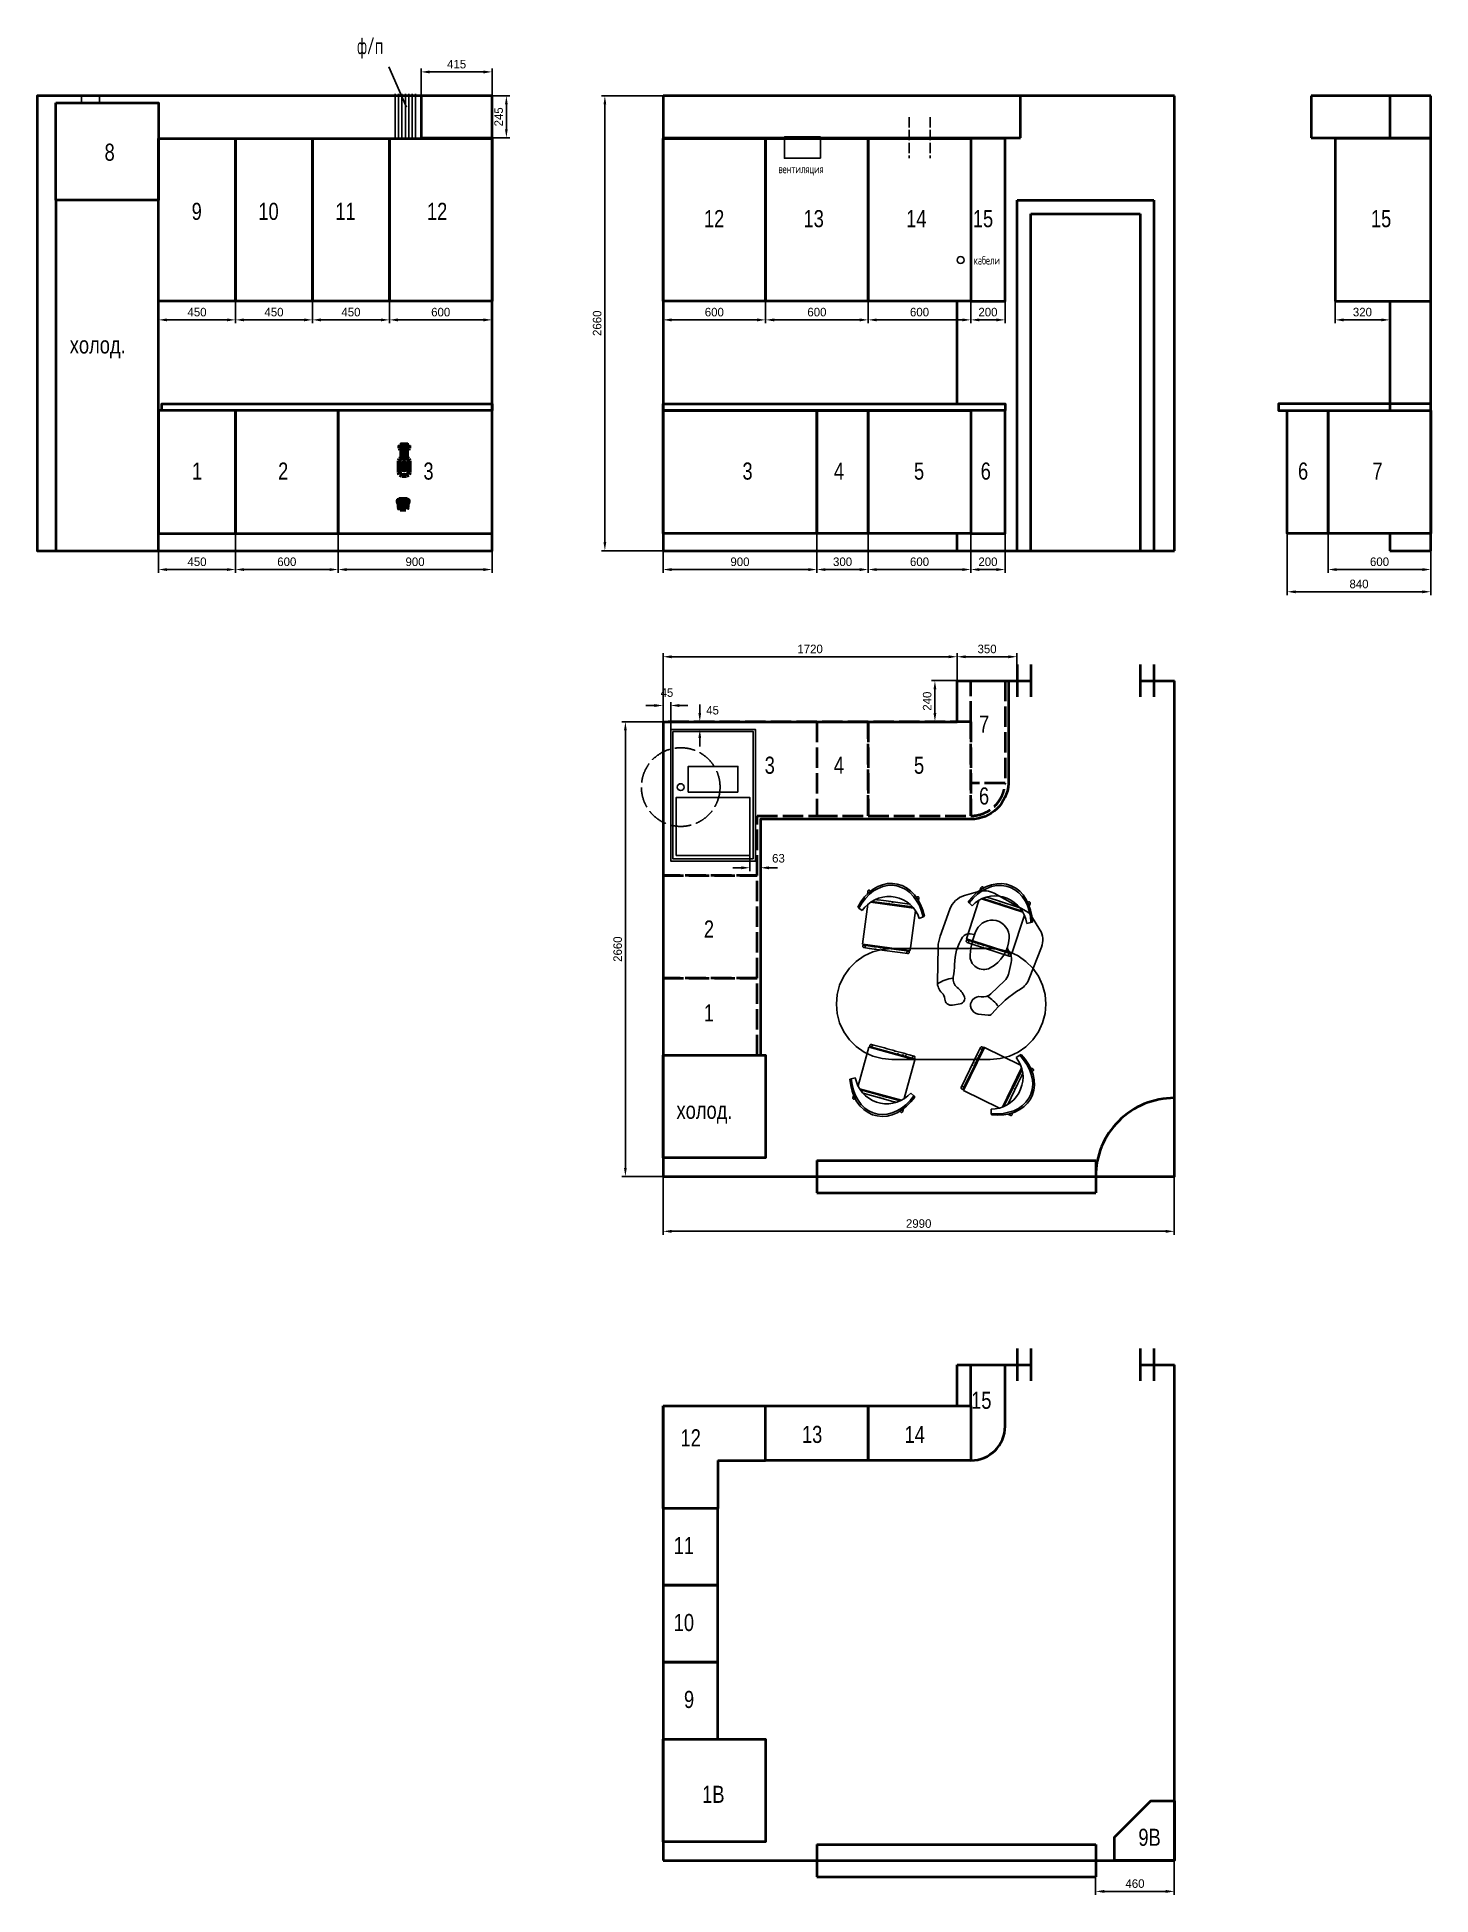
# Model space of a CAD drawing. Header units: millimetres. Extents: x 36689 to 81590, y -49198 to -25401.
# Drawn here: x 46963 to 55113, y -49198 to -38335 of the extents above; entities that cross this region are included whole.
import ezdxf

# ---------------------------------------------------------------- set-up
doc = ezdxf.new("R2010")
doc.units = ezdxf.units.MM
doc.header["$PDMODE"] = 34
doc.header["$PDSIZE"] = 25
for name, pattern in [('ACAD_ISO02W100', [15, 12, -3]), ('CENTER', [50.8, 31.75, -6.35, 6.35, -6.35]), ('ELGO_LTYPE0', [0])]:
    doc.linetypes.add(name, pattern=pattern)
for name, color, linetype in [('01 Черновое', 7, 'Continuous'), ('02 ОВиК', 7, 'Continuous'), ('03 Потолок', 7, 'Continuous'), ('11 Привязка размеры', 7, 'Continuous'), ('12 Канализация 1', 7, 'Continuous')]:
    doc.layers.add(name, color=color, linetype=linetype)
doc.layers.add('04 Мебель', color=5, linetype='Continuous', true_color=0x0000ff)
doc.layers.add('100 noprint', color=1, linetype='Continuous', true_color=0xff0000, plot=False)
doc.styles.add('ATTR', font='romans.shx', dxfattribs={"width": 0.8, "height": 1.2})
doc.styles.add('QCADDimTextStyle', font='txt')
doc.styles.add('textstyle81', font='FreeMono.ttf', dxfattribs={"width": 0.8})
doc.styles.add('textstyle82', font='FreeMono.ttf', dxfattribs={"width": 0.8})
doc.styles.add('textstyle83', font='FreeMono.ttf', dxfattribs={"width": 0.8})
doc.styles.add('textstyle84', font='FreeMono.ttf', dxfattribs={"width": 0.8})
doc.styles.add('textstyle85', font='FreeMono.ttf', dxfattribs={"width": 0.8})
doc.styles.add('textstyle87', font='FreeMono.ttf', dxfattribs={"width": 0.8})
doc.styles.add('textstyle88', font='FreeMono.ttf', dxfattribs={"width": 0.8})
doc.styles.add('textstyle89', font='FreeMono.ttf', dxfattribs={"width": 0.8})
doc.styles.add('textstyle90', font='FreeMono.ttf', dxfattribs={"width": 0.8})
doc.styles.add('textstyle91', font='FreeMono.ttf', dxfattribs={"width": 0.8})
doc.styles.add('textstyle92', font='FreeMono.ttf', dxfattribs={"width": 0.8})
doc.styles.add('textstyle93', font='FreeMono.ttf', dxfattribs={"width": 0.8})
doc.styles.add('textstyle94', font='FreeMono.ttf', dxfattribs={"width": 0.8})
doc.styles.add('textstyle95', font='FreeMono.ttf', dxfattribs={"width": 0.8})
doc.styles.add('textstyle96', font='FreeMono.ttf', dxfattribs={"width": 0.8})
doc.styles.add('textstyle98', font='', dxfattribs={"width": 0.8})
doc.styles.get('textstyle98').set_extended_font_data('GOST type A')
doc.dimstyles.new('QCADDimStyle', dxfattribs={"dimtxt": 2.5, "dimasz": 2.5, "dimexe": 1.25, "dimexo": 0.625, "dimtad": 1, "dimtoh": 1, "dimdec": 4, "dimzin": 0, "dimdsep": 46, "dimtxsty": 'QCADDimTextStyle', "dimcen": 0.09, "dimadec": 0, "dimazin": 0, "dimtfac": 1, "dimtdec": 4, "dimtofl": 0, "dimtmove": 0, "dimatfit": 3, "dimfxl": 1, "dimtolj": 1, "dimtzin": 0, "dimarcsym": 0})

msp = doc.modelspace()

# ---------------------------------------------------------------- texts
at = {"layer": '03 Потолок', "color": 1, "lineweight": -2, "true_color": 0xff0000, "style": 'textstyle98', "width": 0.8}
for s, p in [('вентиляция', (51298.32403, -39130.75253)), ('кабели', (52439.67047, -39664.53928))]:
    msp.add_text(s, height=50, dxfattribs=at).set_placement(p)
at = {"layer": '04 Мебель', "lineweight": 40, "width": 0.8}
for s, style, p in [('ф/п', 'textstyle98', (48834.35626, -38434.9065)), ('8', 'textstyle81', (47357.31822, -39057.82394)), ('9', 'textstyle85', (47866.5425, -39403.70881)), ('10', 'textstyle85', (48256.5425, -39403.70881)), ('11', 'textstyle85', (48706.5425, -39403.70881)), ('12', 'textstyle87', (49242.47343, -39403.70881)), ('12', 'textstyle89', (50862.3057, -39446.13522)), ('13', 'textstyle92', (51444.49588, -39446.13522)), ('14', 'textstyle93', (52044.71663, -39446.13522)), ('15', 'textstyle93', (52434.71663, -39446.13522)), ('15', 'textstyle96', (54762.57749, -39446.13522)), ('холод.', 'textstyle83', (47153.72795, -40184.63357)), ('1', 'textstyle81', (47868.96891, -40922.48165)), ('2', 'textstyle82', (48372.03053, -40922.48165)), ('3', 'textstyle84', (49221.93209, -40922.48165)), ('3', 'textstyle88', (51087.49247, -40922.48165)), ('4', 'textstyle90', (51622.22085, -40922.48165)), ('5', 'textstyle91', (52090.62495, -40922.48165)), ('6', 'textstyle91', (52480.62495, -40922.48165)), ('6', 'textstyle94', (54336.30787, -40922.48165)), ('7', 'textstyle95', (54771.33403, -40922.48165)), ('7', 'textstyle91', (52470.62495, -42402.48165)), ('3', 'textstyle88', (51217.49247, -42642.48165)), ('4', 'textstyle90', (51622.22085, -42642.48165)), ('5', 'textstyle91', (52090.62495, -42642.48165)), ('6', 'textstyle91', (52470.62495, -42822.48165)), ('2', 'textstyle82', (50861.88799, -43600.45803)), ('1', 'textstyle82', (50861.88799, -44090.45803)), ('холод.', 'textstyle82', (50701.88799, -44660.45803)), ('15', 'textstyle93', (52424.71663, -46356.13522)), ('12', 'textstyle89', (50725.46999, -46575.73234)), ('13', 'textstyle89', (51435.46999, -46555.73234)), ('14', 'textstyle89', (52035.46999, -46555.73234)), ('11', 'textstyle89', (50685.46999, -47205.73234)), ('10', 'textstyle89', (50685.46999, -47655.73234)), ('9', 'textstyle89', (50745.46999, -48105.73234)), ('1В', 'textstyle82', (50851.88799, -48660.45803)), ('9В', 'textstyle93', (53402.8163, -48911.73704))]:
    msp.add_text(s, height=100, dxfattribs=dict(at, style=style)).set_placement(p)

# ---------------------------------------------------------------- blocks, each defined once
blk = doc.blocks.new('m_108')
at = {"color": 0, "linetype": 'ELGO_LTYPE0', "lineweight": -2}
for p, q in [((-301.5, 137.4), (-285.8, 148.4)), ((-285.8, 148.4), (-268.5, 156.5)), ((-268.5, 156.5), (-250.3, 161.3)), ((-250.3, 161.3), (-231.6, 162.9)), ((-231.6, 162.9), (-213, 161.2)), ((-213, 161.2), (-194.8, 156.4)), ((-194.8, 156.4), (-177.5, 148.3)), ((-177.5, 148.3), (-161.8, 137.3)), ((-451.7, 111.8), (-457.7, 104)), ((-454.4, 102.4), (-448.6, 109.9)), ((-444.3, 118.6), (-451.7, 111.8)), ((-448.6, 109.9), (-441.4, 116.5)), ((-435.6, 124.5), (-444.3, 118.6)), ((-441.4, 116.5), (-433, 122.2)), ((-437.8, 40.4), (-413.1, 116.8)), ((-436.6, 37.7), (-410.6, 118.2)), ((-425.8, 129.3), (-435.6, 124.5)), ((-433.7, 68.5), (-419.6, 112)), ((-433, 122.2), (-423.6, 126.8)), ((-430.9, 129.9), (-430.7, 130.7)), ((-430.7, 129.1), (-430.9, 129.9)), ((-430.7, 130.7), (-430.4, 131.4)), ((-430.3, 128.4), (-430.7, 129.1)), ((-430.4, 131.4), (-429.8, 132)), ((-429.7, 127.9), (-430.3, 128.4)), ((-429.8, 132), (-429, 132.3)), ((-429.2, 127.7), (-429.7, 127.9)), ((-429, 132.3), (-428.2, 132.3)), ((-428.2, 132.3), (-427.5, 132.1)), ((-427.5, 132.1), (-422.4, 130.5)), ((-427.5, 132.1), (-426.9, 131.6)), ((-426.9, 131.6), (-426.5, 130.9)), ((-426.5, 129.3), (-426.7, 128.9)), ((-426.5, 130.9), (-426.3, 130.1)), ((-426.3, 130.1), (-426.5, 129.3)), ((-415, 133), (-425.8, 129.3)), ((-424.7, 107.4), (-418.6, 112.9)), ((-423.6, 126.8), (-413.2, 130.3)), ((-418.6, 112.9), (-411.9, 117.6)), ((-403.5, 135.4), (-415, 133)), ((-413.2, 130.3), (-402.1, 132.6)), ((-412.4, 117.2), (-411, 116.8)), ((-411.9, 117.6), (-404.6, 121.3)), ((-330.4, 96.8), (-405.1, 121)), ((-404.6, 121.3), (-396.9, 124)), ((-391.4, 136.5), (-403.5, 135.4)), ((-402.1, 132.6), (-390.4, 133.7)), ((-396.9, 124), (-388.9, 125.7)), ((-390.4, 133.7), (-391.4, 136.5)), ((-388.9, 125.7), (-390.4, 133.7)), ((-333.3, 91.8), (-325.5, 108.7)), ((-325.5, 108.7), (-314.8, 124.1)), ((-314.8, 124.1), (-301.5, 137.4)), ((-161.8, 137.3), (-148.6, 123.9)), ((-148.6, 123.9), (-137.9, 108.6)), ((-112.9, 113.6), (-147.3, 43)), ((-124.3, 122.4), (-133.5, 114.4)), ((-133.5, 114.4), (-132.2, 111.8)), ((-123.3, 119.5), (-132.2, 111.8)), ((-132.2, 111.8), (-127.5, 105.2)), ((-127.5, 105.2), (-120.7, 109.7)), ((-114.6, 129), (-124.3, 122.4)), ((-113.9, 125.9), (-123.3, 119.5)), ((-120.7, 109.7), (-113.4, 113.4)), ((-104.5, 134.3), (-114.6, 129)), ((-104.2, 130.9), (-113.9, 125.9)), ((-113.4, 113.4), (-105.6, 116.1)), ((-107.7, 132.6), (-105.3, 137.4)), ((-107.1, 115.6), (-31, 78.5)), ((-105.7, 114.9), (-105.1, 116.2)), ((-105.6, 116.1), (-97.6, 117.7)), ((-105.3, 137.4), (-105.4, 136.6)), ((-105.4, 136.6), (-105.2, 135.9)), ((-105.3, 137.4), (-105, 138.1)), ((-105.2, 135.9), (-104.7, 135.2)), ((-105, 138.1), (-104.4, 138.7)), ((-104.7, 135.2), (-104, 134.7)), ((-94.2, 138), (-104.5, 134.3)), ((-104.4, 138.7), (-103.6, 139)), ((-104.3, 116.4), (-32.1, 81.2)), ((-94.3, 134.5), (-104.2, 130.9)), ((-104, 134.7), (-103.6, 134.6)), ((-103.6, 139), (-102.8, 139)), ((-102.8, 139), (-102, 138.8)), ((-102, 138.8), (-101.3, 138.3)), ((-101.3, 138.3), (-100.9, 137.6)), ((-100.7, 136), (-101, 135.5)), ((-100.9, 137.6), (-100.7, 136.8)), ((-100.7, 136.8), (-100.7, 136)), ((-97.6, 117.7), (-89.5, 118.3)), ((-96.3, 117.8), (-77, 108.4)), ((-84.4, 136.6), (-94.3, 134.5)), ((-84, 140.2), (-94.2, 138)), ((-93.1, 114.9), (-93, 115.6)), ((-89.5, 118.3), (-81.3, 117.8)), ((-87.7, 113), (-87.7, 113.5)), ((-74.7, 137.2), (-84.4, 136.6)), ((-73.9, 140.7), (-84, 140.2)), ((-81.3, 117.8), (-73.3, 116.2)), ((-65.3, 136.1), (-74.7, 137.2)), ((-64.1, 139.7), (-73.9, 140.7)), ((-73.3, 116.2), (-65.5, 113.6)), ((-65.5, 113.6), (-58.1, 110)), ((-56.3, 133.6), (-65.3, 136.1)), ((-54.9, 137), (-64.1, 139.7)), ((-58.1, 110), (-51.3, 105.5)), ((-48.1, 129.6), (-56.3, 133.6)), ((-46.3, 132.8), (-54.9, 137)), ((-40.5, 124.1), (-48.1, 129.6)), ((-38.5, 127.2), (-46.3, 132.8)), ((-33.9, 117.3), (-40.5, 124.1)), ((-31.6, 120.1), (-38.5, 127.2)), ((-28.4, 109.3), (-33.9, 117.3)), ((-25.9, 111.8), (-31.6, 120.1)), ((-23.9, 100.2), (-28.4, 109.3)), ((-21.2, 102.4), (-25.9, 111.8)), ((-465.2, 86.4), (-466.5, 76.9)), ((-466.5, 76.9), (-466.1, 67)), ((-462.2, 95.5), (-465.2, 86.4)), ((-462.8, 76.2), (-461.6, 85.4)), ((-462.5, 66.7), (-462.8, 76.2)), ((-457.7, 104), (-462.2, 95.5)), ((-461.6, 85.4), (-458.7, 94.2)), ((-458.7, 94.2), (-454.4, 102.4)), ((-442, 71.1), (-440.5, 79.1)), ((-440.5, 79.1), (-438, 86.9)), ((-438, 86.9), (-434.5, 94.3)), ((-434.5, 94.3), (-430, 101.2)), ((-430, 101.2), (-424.7, 107.4)), ((-429.1, 73.6), (-428.4, 73.3)), ((-428.8, 79.8), (-428.1, 79.6)), ((-427.8, 73.1), (-427.4, 72.9)), ((-359.1, 8), (-330.9, 95.3)), ((-348.7, 19), (-325.3, 91.6)), ((-344.9, 46.6), (-330.6, 90.8)), ((-339.8, 54.5), (-338.2, 73.6)), ((-338.2, 73.6), (-333.3, 91.8)), ((-332.2, 91.3), (-330.3, 90.7)), ((-330.9, 95.3), (-330.6, 96)), ((-330.7, 95.8), (-328, 94.9)), ((-330.6, 96), (-330.5, 96.6)), ((-330.5, 96.6), (-330.4, 96.8)), ((-329.9, 93), (-330, 92.2)), ((-330, 92.2), (-329.8, 91.4)), ((-329.5, 93.7), (-329.9, 93)), ((-329.8, 91.4), (-329.4, 90.7)), ((-328.8, 94.3), (-329.5, 93.7)), ((-329.4, 90.7), (-328.7, 90.1)), ((-328.1, 94.6), (-328.8, 94.3)), ((-328.7, 90.1), (-327.9, 89.9)), ((-328, 94.9), (-328.1, 94.6)), ((-327.2, 94.6), (-328.1, 94.6)), ((-327.9, 89.9), (-327.1, 89.9)), ((-326.4, 94.4), (-327.2, 94.6)), ((-327.1, 89.9), (-326.3, 90.2)), ((-325.8, 93.9), (-326.4, 94.4)), ((-326.3, 90.2), (-325.7, 90.8)), ((-325.3, 93.2), (-325.8, 93.9)), ((-325.7, 90.8), (-325.3, 91.5)), ((-325.2, 92.4), (-325.3, 93.2)), ((-325.3, 91.5), (-325.2, 92.4)), ((-325.3, 91.6), (-325.3, 91.6)), ((-137.9, 108.6), (-130.1, 91.7)), ((-130.1, 91.7), (-125.3, 73.6)), ((-125.3, 73.6), (-123.7, 54.5)), ((-77, 108.4), (-35.9, 88.4)), ((-77, 108.4), (-77, 108.2)), ((-73.5, 101.5), (-73.3, 101.9)), ((-72.9, 102.4), (-72.6, 103.1)), ((-66.8, 101.2), (-66.5, 102)), ((-63.4, 2.1), (-29, 72.7)), ((-51.3, 105.5), (-45.1, 100.2)), ((-45.1, 100.2), (-39.7, 94)), ((-39.7, 94), (-35.1, 87.2)), ((-35.1, 87.2), (-31.5, 79.9)), ((-32.4, 79.2), (-31.7, 80.4)), ((-31.5, 79.9), (-28.8, 72.2)), ((-20.7, 90.2), (-23.9, 100.2)), ((-17.9, 92), (-21.2, 102.4)), ((-18.6, 79.4), (-20.7, 90.2)), ((-19, 95.6), (-18.8, 96.1)), ((-18.8, 96.1), (-18.2, 96.6)), ((-17.9, 68.1), (-18.6, 79.4)), ((-18.2, 96.6), (-17.5, 96.9)), ((-18.2, 92.9), (-17.8, 92.7)), ((-15.8, 80.9), (-17.9, 92)), ((-17.8, 92.7), (-17, 92.5)), ((-17.5, 96.9), (-16.6, 97)), ((-14.9, 93.3), (-17.2, 88.5)), ((-17, 92.5), (-16.2, 92.5)), ((-16.6, 97), (-15.8, 96.7)), ((-16.2, 92.5), (-15.5, 92.8)), ((-15.8, 96.7), (-15.2, 96.3)), ((-15, 69.1), (-15.8, 80.9)), ((-15.5, 92.8), (-14.9, 93.3)), ((-15.2, 96.3), (-14.7, 95.6)), ((-14.6, 94), (-14.9, 93.3)), ((-14.7, 95.6), (-14.5, 94.8)), ((-14.5, 94.8), (-14.6, 94)), ((-466.1, 67), (-464.2, 57.1)), ((-464.2, 57.1), (-460.6, 47.3)), ((-460.6, 57.2), (-462.5, 66.7)), ((-457.1, 47.6), (-460.6, 57.2)), ((-460.6, 47.3), (-455.4, 37.6)), ((-460.4, 38.6), (-460.3, 39.4)), ((-460.2, 37.8), (-460.4, 38.6)), ((-460.3, 39.4), (-459.9, 40.2)), ((-459.8, 37.1), (-460.2, 37.8)), ((-459.9, 40.2), (-459.3, 40.8)), ((-459.2, 36.6), (-459.8, 37.1)), ((-459.3, 40.8), (-458.5, 41.1)), ((-458.5, 36.4), (-459.2, 36.6)), ((-458.5, 41.1), (-457.8, 41.1)), ((-457.7, 36.4), (-458.5, 36.4)), ((-458.5, 36.4), (-453.4, 34.7)), ((-457.8, 41.1), (-457.2, 41)), ((-456.9, 36.8), (-457.7, 36.4)), ((-452.2, 38.4), (-457.1, 47.6)), ((-456.3, 37.3), (-456.9, 36.8)), ((-456, 38.1), (-456.3, 37.3)), ((-455.9, 38.5), (-456, 38.1)), ((-455.4, 37.6), (-448.9, 28.4)), ((-445.8, 29.5), (-452.2, 38.4)), ((-442.4, 62.9), (-442, 71.1)), ((-441.7, 54.8), (-442.4, 62.9)), ((-440, 46.8), (-441.7, 54.8)), ((-440.3, 48.1), (-433.7, 68.5)), ((-437.3, 39), (-440, 46.8)), ((-438.6, 51.7), (-437.9, 51.7)), ((-437.5, 39.6), (-436.1, 39.1)), ((-433.6, 31.8), (-437.3, 39)), ((-437.2, 57.1), (-436.8, 57.2)), ((-433.7, 68.5), (-433.6, 68.5)), ((-355.7, 13.1), (-346.6, 41.3)), ((-346.6, 41.3), (-344.9, 46.6)), ((-346.6, 41.3), (-346.4, 41.3)), ((-345.4, 41.1), (-344.6, 40.9)), ((-344.9, 46.6), (-344.7, 46.6)), ((-342.1, 45.8), (-341.4, 45.6)), ((-339.8, -137.5), (-339.8, 54.5)), ((-148.3, 38.4), (-147.9, 39.2)), ((-148.3, 37.6), (-148.3, 38.4)), ((-148.1, 36.8), (-148.3, 37.6)), ((-147.7, 36.1), (-148.1, 36.8)), ((-147.9, 39.2), (-147.3, 39.8)), ((-147.5, 39.9), (-146.3, 42.5)), ((-147.3, 39.8), (-147.5, 39.9)), ((-147.3, 43), (-147, 42.9)), ((-146.5, 40.1), (-147.3, 39.8)), ((-147, 42.9), (-146.5, 42.6)), ((-146.5, 42.6), (-145.9, 42.3)), ((-145.7, 40.2), (-146.5, 40.1)), ((-145.9, 42.3), (-63.4, 2.1)), ((-144.9, 39.9), (-145.7, 40.2)), ((-144.2, 39.5), (-144.9, 39.9)), ((-144.6, 35.8), (-144, 36.4)), ((-143.8, 38.8), (-144.2, 39.5)), ((-144, 36.4), (-143.6, 37.1)), ((-143.6, 38), (-143.8, 38.8)), ((-143.6, 37.1), (-143.6, 38)), ((-143, 38.4), (-142, 40.4)), ((-142.8, 38.9), (-116.2, 25.9)), ((-123.7, 54.5), (-123.7, -137.5)), ((-28.8, 72.2), (-27.2, 64.2)), ((-27.2, 64.2), (-26.6, 56)), ((-26.6, 56), (-18.5, 56.4)), ((-18.5, 56.4), (-17.9, 68.1)), ((-18.5, 56.4), (-15.6, 57)), ((-15.6, 57), (-15, 69.1)), ((-448.9, 28.4), (-440.9, 19.7)), ((-438.2, 21.1), (-445.8, 29.5)), ((-440.9, 19.7), (-431.8, 11.7)), ((-429.3, 13.4), (-438.2, 21.1)), ((-433.8, 32.2), (-359.1, 8)), ((-428.9, 25), (-433.6, 31.8)), ((-431.8, 11.7), (-429.3, 13.4)), ((-429.3, 13.4), (-423.4, 18.9)), ((-423.4, 18.9), (-428.9, 25)), ((-358.8, 9.1), (-356, 8.2)), ((-357.3, 13.6), (-355.2, 12.9)), ((-356.5, 10), (-356.4, 10.9)), ((-356.4, 9.2), (-356.5, 10)), ((-356.4, 10.9), (-356, 11.6)), ((-355.9, 8.5), (-356.4, 9.2)), ((-356, 11.6), (-355.4, 12.1)), ((-356, 8.2), (-355.9, 8.5)), ((-355.3, 8), (-355.9, 8.5)), ((-355.4, 12.1), (-354.6, 12.5)), ((-354.5, 7.7), (-355.3, 8)), ((-354.6, 12.5), (-353.8, 12.5)), ((-353.6, 7.8), (-354.5, 7.7)), ((-353.8, 12.5), (-353, 12.2)), ((-352.9, 8.1), (-353.6, 7.8)), ((-353, 12.2), (-352.4, 11.7)), ((-352.2, 8.6), (-352.9, 8.1)), ((-352.6, 20.8), (-351.9, 20.8)), ((-352.4, 11.7), (-351.9, 11)), ((-351.9, 9.4), (-352.2, 8.6)), ((-352, 9.1), (-351.9, 9.2)), ((-351.9, 9.2), (-348.7, 19)), ((-351.9, 11), (-351.7, 10.2)), ((-351.7, 10.2), (-351.9, 9.4)), ((-351.9, 9.3), (-351.9, 9.2)), ((-351.9, 9.2), (-351.9, 9.2)), ((-351.5, 25.8), (-351, 25.8)), ((-351.2, 15.2), (-350.7, 14.8)), ((-351, 25.8), (-350.3, 25.8)), ((-350.3, 25.8), (-349.6, 25.6)), ((-349.7, 20.1), (-349.1, 19.7)), ((-348.7, 19), (-348.8, 19.3)), ((-347.9, 30.6), (-347.1, 30.4)), ((-147.2, 35.8), (-147.7, 36.1)), ((-147.7, 36.1), (-147, 35.6)), ((-147.1, 35.7), (-147.2, 35.8)), ((-147.1, 35.7), (-137.9, 31.2)), ((-147.1, 35.7), (-147.1, 35.7)), ((-147.1, 35.7), (-147.1, 35.7)), ((-147.1, 35.7), (-147.1, 35.7)), ((-147, 35.6), (-146.2, 35.4)), ((-146.2, 35.4), (-145.4, 35.5)), ((-145.4, 35.5), (-144.6, 35.8)), ((-141.8, 33.7), (-141.3, 34.2)), ((-137.9, 31.2), (-69.3, -2.2)), ((-137.9, 31.2), (-137.6, 31.2)), ((-137.2, 31.5), (-136.7, 31.9)), ((-135.7, 34.1), (-135.5, 34.8)), ((-131.2, 31.1), (-131, 31.8)), ((-131, 31.8), (-130.8, 32.5)), ((-130.8, 32.5), (-130.8, 32.9)), ((-126.9, 28), (-126.5, 28.8)), ((-116.8, 24), (-116.5, 24.8)), ((-116.2, 25.9), (-111.1, 23.5)), ((-116.2, 25.9), (-116.1, 25.8)), ((-112.6, 20.2), (-112.3, 20.9)), ((-111.1, 23.5), (-111.2, 23.3)), ((-111.1, 23.5), (-69.4, 3.2)), ((-70.7, 0.6), (-70.3, 1.4)), ((-70.7, -0.2), (-70.7, 0.6)), ((-70.3, 1.4), (-69.7, 1.9)), ((-69.7, 1.9), (-68.9, 2.3)), ((-69.6, 2.9), (-68.7, 4.7)), ((-68.9, 2.3), (-68.1, 2.3)), ((-68.1, 2.3), (-67.3, 2.1)), ((-67.3, 2.1), (-66.6, 1.6)), ((-66.6, 1.6), (-66.2, 0.9)), ((-66.2, 0.9), (-66, 0.1)), ((-66, 0.1), (-65.7, 0)), ((-66, 0.1), (-66, -0.7)), ((-65.7, 0), (-64.4, 2.6)), ((-70.5, -1), (-70.7, -0.2)), ((-70.1, -1.7), (-70.5, -1)), ((-69.4, -2.2), (-70.1, -1.7)), ((-68.6, -2.4), (-69.4, -2.2)), ((-69.4, -2.2), (-68.6, -2.4)), ((-69.3, -2.2), (-69.4, -2.2)), ((-67.8, -2.4), (-68.6, -2.4)), ((-67, -2), (-67.8, -2.4)), ((-66.4, -1.5), (-67, -2)), ((-66, -0.7), (-66.4, -1.5)), ((-452.1, -100.7), (-458.1, -108.8)), ((-454.7, -110.1), (-448.9, -102.3)), ((-444.6, -93.4), (-452.1, -100.7)), ((-448.9, -102.3), (-441.6, -95.2)), ((-435.8, -86.9), (-444.6, -93.4)), ((-441.6, -95.2), (-433.2, -89)), ((-440.6, -85.7), (-440.9, -86.5)), ((-440.9, -86.5), (-440.9, -87.3)), ((-440.9, -87.3), (-440.6, -88.1)), ((-440.2, -85), (-440.6, -85.7)), ((-440.6, -88.1), (-440.1, -88.7)), ((-439.5, -84.6), (-440.2, -85)), ((-440.1, -88.7), (-439.4, -89.1)), ((-438.7, -84.4), (-439.5, -84.6)), ((-439.4, -89.1), (-438.8, -89.1)), ((-438, -84.5), (-438.7, -84.4)), ((-437.3, -84.9), (-438, -84.5)), ((-438, -84.5), (-432.7, -85.2)), ((-436.7, -85.5), (-437.3, -84.9)), ((-436.4, -86.2), (-436.7, -85.5)), ((-436.5, -87.5), (-436.4, -87.1)), ((-436.4, -87.1), (-436.4, -86.2)), ((-425.8, -81.4), (-435.8, -86.9)), ((-434.9, -115.4), (-430.8, -108.3)), ((-433.2, -89), (-423.6, -83.7)), ((-432.8, -148.3), (-426.6, -102.9)), ((-431.7, -176.6), (-421, -97)), ((-430.8, -108.3), (-425.8, -101.8)), ((-430.1, -179), (-418.8, -95.1)), ((-414.9, -77), (-425.8, -81.4)), ((-425.8, -101.8), (-420, -96)), ((-423.6, -83.7), (-413, -79.5)), ((-420.4, -96.5), (-419, -96.7)), ((-420, -96), (-413.5, -91.1)), ((-403.2, -73.8), (-414.9, -77)), ((-336.1, -101.9), (-413.9, -91.4)), ((-413.5, -91.1), (-406.4, -87)), ((-413, -79.5), (-401.7, -76.3)), ((-406.4, -87), (-398.8, -83.9)), ((-401.7, -76.3), (-403.2, -73.8)), ((-398.8, -83.9), (-401.7, -76.3)), ((-348.5, -194.1), (-336.4, -104.4)), ((-341.4, -154), (-335.2, -108)), ((-336.9, -107.7), (-334.9, -108)), ((-336.4, -104.4), (-336.3, -103.5)), ((-336.3, -103.5), (-336.2, -102.8)), ((-333.4, -103.4), (-336.3, -103)), ((-336.2, -102.8), (-336.1, -102.2)), ((-336.1, -102.2), (-336.1, -101.9)), ((-334.9, -105.6), (-334.7, -104.8)), ((-334.9, -106.5), (-334.9, -105.6)), ((-334.6, -107.2), (-334.9, -106.5)), ((-334.7, -104.8), (-334.1, -104.2)), ((-334, -107.8), (-334.6, -107.2)), ((-334.1, -104.2), (-333.4, -103.7)), ((-333.3, -108.2), (-334, -107.8)), ((-333.4, -103.7), (-333.4, -103.4)), ((-333.4, -103.7), (-332.6, -103.5)), ((-332.4, -108.3), (-333.3, -108.2)), ((-332.6, -103.5), (-331.8, -103.6)), ((-331.6, -108.2), (-332.4, -108.3)), ((-331.8, -103.6), (-331.1, -104)), ((-330.9, -107.7), (-331.6, -108.2)), ((-331.1, -104), (-330.5, -104.7)), ((-330.4, -107.1), (-330.9, -107.7)), ((-330.8, -111.2), (-330.1, -106.3)), ((-330.5, -104.7), (-330.2, -105.4)), ((-330.1, -106.3), (-330.4, -107.1)), ((-330.2, -105.4), (-330.1, -106.3)), ((-330.1, -106.2), (-330.1, -106.2)), ((-330.1, -106.3), (-330.1, -106.2)), ((-147.6, -181.5), (-123.1, -92.6)), ((-132.9, -103.8), (-134.3, -108.9)), ((-134.1, -126.1), (-126.2, -97.5)), ((-132.9, -103.8), (-130.2, -94)), ((-132.9, -104.1), (-132.9, -103.8)), ((-132.5, -104.4), (-132, -104.8)), ((-131.2, -99.5), (-130.6, -99.8)), ((-130.2, -94), (-130.3, -94.8)), ((-130.3, -94.8), (-130.1, -95.6)), ((-129.9, -93.2), (-130.2, -94)), ((-130.1, -93.7), (-130.2, -93.8)), ((-130.2, -93.8), (-130.2, -93.8)), ((-130.2, -93.8), (-130.2, -93.9)), ((-130.2, -94), (-130.2, -93.8)), ((-130.1, -95.6), (-129.6, -96.3)), ((-129.3, -92.6), (-129.9, -93.2)), ((-129.6, -96.3), (-129, -96.8)), ((-129.6, -105.4), (-129, -105.4)), ((-128.5, -92.3), (-129.3, -92.6)), ((-129, -96.8), (-128.2, -97)), ((-127.7, -92.2), (-128.5, -92.3)), ((-128.2, -97), (-127.3, -96.9)), ((-126.9, -92.4), (-127.7, -92.2)), ((-127.3, -96.9), (-126.6, -96.6)), ((-126.2, -92.9), (-126.9, -92.4)), ((-126.7, -97.4), (-124.6, -98)), ((-126.6, -96.6), (-126, -96)), ((-126.2, -92.9), (-126.1, -92.6)), ((-125.7, -93.6), (-126.2, -92.9)), ((-126.1, -92.6), (-123.4, -93.4)), ((-126, -96), (-125.6, -95.2)), ((-125.5, -94.4), (-125.7, -93.6)), ((-125.6, -95.2), (-125.5, -94.4)), ((-123.1, -92.3), (-47.4, -113.1)), ((-123.1, -92.6), (-123.1, -92.3)), ((-52.7, -94.5), (-58.3, -100.3)), ((-58.3, -100.3), (-52.6, -106.2)), ((-50.3, -92.7), (-52.7, -94.5)), ((-43.5, -101.8), (-52.7, -94.5)), ((-52.6, -106.2), (-47.6, -112.7)), ((-40.8, -100.3), (-50.3, -92.7)), ((-35.5, -109.8), (-43.5, -101.8)), ((-32.5, -108.6), (-40.8, -100.3)), ((-25.5, -117.6), (-32.5, -108.6)), ((-465.6, -126.7), (-466.9, -136.2)), ((-466.9, -136.2), (-466.5, -145.8)), ((-462.7, -117.5), (-465.6, -126.7)), ((-463.2, -136.5), (-461.9, -127.4)), ((-462.8, -145.8), (-463.2, -136.5)), ((-458.1, -108.8), (-462.7, -117.5)), ((-461.9, -127.4), (-459.1, -118.5)), ((-459.1, -118.5), (-454.7, -110.1)), ((-441.3, -138.9), (-440.2, -130.8)), ((-441.3, -147.1), (-441.3, -138.9)), ((-440.2, -130.8), (-438.1, -122.9)), ((-438.1, -122.9), (-434.9, -115.4)), ((-429.9, -136.2), (-429.1, -136.3)), ((-429.1, -142.4), (-428.3, -142.5)), ((-427.7, -142.6), (-427.3, -142.7)), ((-340.3, -181.8), (-330.8, -111.2)), ((-338.2, -156.5), (-339.8, -137.5)), ((-147.9, -176.2), (-135.6, -131.5)), ((-143.2, -141), (-144.6, -146.4)), ((-141.7, -135.6), (-143.2, -141)), ((-140.2, -130.2), (-141.7, -135.6)), ((-138.7, -124.8), (-140.2, -130.2)), ((-139.1, -130.6), (-138.3, -130.8)), ((-137.2, -119.4), (-138.7, -124.8)), ((-135.8, -114.1), (-137.2, -119.4)), ((-136.1, -125.8), (-135.3, -126)), ((-134.3, -108.9), (-135.8, -114.1)), ((-135.6, -131.5), (-135.7, -131.5)), ((-135.6, -131.5), (-134.1, -126.1)), ((-134.1, -126.1), (-134.2, -126.1)), ((-134, -115.2), (-133.2, -115.4)), ((-131.8, -110.3), (-131, -110.4)), ((-131, -110.4), (-130.4, -110.4)), ((-130.4, -110.4), (-129.9, -110.4)), ((-123.7, -137.5), (-125.3, -156.5)), ((-66.7, -200.1), (-44.3, -118.5)), ((-50.4, -148.1), (-48.8, -142.2)), ((-48.8, -142.2), (-43, -121.1)), ((-47.6, -112.7), (-43.6, -119.8)), ((-45.8, -149.3), (-40.1, -128.7)), ((-44.7, -119.9), (-43.4, -120.3)), ((-43.6, -119.8), (-40.5, -127.4)), ((-43.3, -138), (-42.8, -137.9)), ((-42.4, -132.4), (-41.7, -132.4)), ((-40.5, -127.4), (-38.4, -135.3)), ((-38.4, -135.3), (-37.4, -143.4)), ((-37.4, -143.4), (-37.5, -151.6)), ((-28.7, -118.4), (-35.5, -109.8)), ((-23.4, -127.5), (-28.7, -118.4)), ((-27.7, -114.8), (-22.5, -116.2)), ((-19.9, -127), (-25.5, -117.6)), ((-24.6, -117.2), (-25, -118)), ((-25, -118), (-25, -118.4)), ((-24, -116.6), (-24.6, -117.2)), ((-23.3, -116.3), (-24, -116.6)), ((-23.6, -120.8), (-23, -121)), ((-19.5, -136.8), (-23.4, -127.5)), ((-22.5, -116.2), (-23.3, -116.3)), ((-23, -121), (-22.2, -120.9)), ((-21.8, -116.4), (-22.5, -116.2)), ((-22.2, -120.9), (-21.5, -120.5)), ((-21.1, -116.9), (-21.8, -116.4)), ((-21.5, -120.5), (-21, -119.9)), ((-20.7, -117.5), (-21.1, -116.9)), ((-21, -119.9), (-20.6, -119.2)), ((-20.5, -118.3), (-20.7, -117.5)), ((-20.6, -119.2), (-20.5, -118.3)), ((-15.9, -136.6), (-19.9, -127)), ((-17.1, -146.3), (-19.5, -136.8)), ((-13.5, -146.5), (-15.9, -136.6)), ((-466.5, -145.8), (-464.4, -155.4)), ((-464.4, -155.4), (-460.7, -164.8)), ((-460.8, -155.1), (-462.8, -145.8)), ((-457.2, -164.1), (-460.8, -155.1)), ((-460.7, -164.8), (-455.4, -173.9)), ((-452.1, -172.9), (-457.2, -164.1)), ((-455.4, -173.9), (-448.7, -182.4)), ((-453.5, -180.7), (-453.7, -181.5)), ((-453, -180.1), (-453.5, -180.7)), ((-452.3, -179.6), (-453, -180.1)), ((-451.5, -179.4), (-452.3, -179.6)), ((-445.6, -181.1), (-452.1, -172.9)), ((-451, -179.5), (-451.5, -179.4)), ((-440.3, -155.2), (-441.3, -147.1)), ((-438.2, -163.2), (-440.3, -155.2)), ((-435.1, -170.7), (-438.2, -163.2)), ((-435.6, -169.5), (-432.8, -148.3)), ((-431, -177.8), (-435.1, -170.7)), ((-434.5, -165.6), (-433.9, -165.5)), ((-434.2, -160), (-433.8, -159.9)), ((-432.8, -148.3), (-432.6, -148.1)), ((-431.3, -177.4), (-429.9, -177.5)), ((-426.1, -184.3), (-431, -177.8)), ((-346.1, -188.8), (-342.2, -159.5)), ((-344.5, -180.7), (-343.8, -180.6)), ((-344.2, -175.6), (-343.8, -175.5)), ((-343.8, -175.5), (-343.1, -175.4)), ((-343.1, -175.4), (-342.3, -175.4)), ((-342.2, -159.5), (-341.4, -154)), ((-342.2, -159.5), (-342, -159.4)), ((-341.6, -170.2), (-340.8, -170.3)), ((-341.4, -154), (-341.3, -153.9)), ((-341.4, -180.9), (-340.8, -181.2)), ((-341, -159.4), (-340.2, -159.5)), ((-338.6, -154.2), (-337.8, -154.3)), ((-333.3, -174.6), (-338.2, -156.5)), ((-325.4, -191.5), (-333.3, -174.6)), ((-153.2, -178.1), (-153.1, -177.2)), ((-153, -178.9), (-153.2, -178.1)), ((-151.8, -172.4), (-153.1, -177.2)), ((-153.1, -177.2), (-152.8, -176.5)), ((-153.1, -177.2), (-153.1, -177.3)), ((-153.1, -177.3), (-153.1, -177.3)), ((-152.5, -179.5), (-153, -178.9)), ((-152.8, -176.5), (-152.2, -175.9)), ((-151.8, -180), (-152.5, -179.5)), ((-152.2, -175.9), (-151.4, -175.5)), ((-150.4, -167.4), (-151.8, -172.4)), ((-151, -180.2), (-151.8, -180)), ((-151.4, -175.5), (-150.6, -175.5)), ((-150.2, -180.2), (-151, -180.2)), ((-150.6, -175.5), (-149.8, -175.7)), ((-149, -162.2), (-150.4, -167.4)), ((-150.3, -180.5), (-150.2, -180.2)), ((-147.5, -181.2), (-150.3, -180.5)), ((-149.4, -179.8), (-150.2, -180.2)), ((-149.8, -175.7), (-149.1, -176.2)), ((-148.8, -179.2), (-149.4, -179.8)), ((-149.1, -176.2), (-148.6, -176.9)), ((-147.6, -157), (-149, -162.2)), ((-148.5, -178.5), (-148.8, -179.2)), ((-148.6, -176.9), (-148.4, -177.7)), ((-148.4, -177.7), (-148.5, -178.5)), ((-148.2, -176.1), (-146.2, -176.7)), ((-146.1, -151.7), (-147.6, -157)), ((-144.6, -146.4), (-146.1, -151.7)), ((-130.2, -174.6), (-138.1, -191.5)), ((-125.3, -156.5), (-130.2, -174.6)), ((-64.3, -198.5), (-52.1, -153.9)), ((-57.9, -193.5), (-45.8, -149.3)), ((-52.1, -153.9), (-50.4, -148.1)), ((-51.9, -154.1), (-51.6, -154.2)), ((-51, -154.4), (-50.2, -154.7)), ((-51, -160.7), (-50.2, -160.9)), ((-43.9, -175.1), (-48.1, -182.2)), ((-45.8, -149.3), (-46, -149.4)), ((-40.7, -167.6), (-43.9, -175.1)), ((-38.6, -159.7), (-40.7, -167.6)), ((-37.5, -151.6), (-38.6, -159.7)), ((-23.7, -182.3), (-19.7, -173.9)), ((-20.3, -183.8), (-16.1, -175.1)), ((-19.7, -173.9), (-17.3, -165)), ((-17.3, -165), (-16.4, -155.8)), ((-16.4, -155.8), (-17.1, -146.3)), ((-16.1, -175.1), (-13.6, -165.8)), ((-13.6, -165.8), (-12.7, -156.3)), ((-12.7, -156.3), (-13.5, -146.5)), ((-453.7, -181.5), (-453.7, -182.3)), ((-453.7, -182.3), (-453.4, -183.1)), ((-453.4, -183.1), (-452.9, -183.7)), ((-452.9, -183.7), (-452.1, -184.1)), ((-452.1, -184.1), (-451.4, -184.2)), ((-451.4, -184.2), (-450.6, -184)), ((-451.4, -184.2), (-446.1, -184.9)), ((-450.6, -184), (-450, -183.6)), ((-450, -183.6), (-449.5, -182.9)), ((-449.5, -182.9), (-449.2, -182.1)), ((-449.2, -182.1), (-449.3, -181.7)), ((-448.7, -182.4), (-440.5, -190.4)), ((-437.7, -188.8), (-445.6, -181.1)), ((-440.5, -190.4), (-431.2, -197.5)), ((-428.7, -195.7), (-437.7, -188.8)), ((-431.2, -197.5), (-420.7, -203.7)), ((-418.7, -201.7), (-428.7, -195.7)), ((-426.4, -183.9), (-348.6, -194.4)), ((-420.3, -190.1), (-426.1, -184.3)), ((-420.7, -203.7), (-418.7, -201.7)), ((-413.8, -195.1), (-420.3, -190.1)), ((-418.7, -201.7), (-413.8, -195.1)), ((-348.6, -194.4), (-348.5, -194.1)), ((-348.4, -193.3), (-345.6, -193.7)), ((-347.8, -188.6), (-345.6, -188.9)), ((-346.4, -191.2), (-346.2, -190.4)), ((-346.4, -192), (-346.4, -191.2)), ((-346.1, -192.8), (-346.4, -192)), ((-346.2, -190.4), (-345.7, -189.7)), ((-345.5, -193.4), (-346.1, -192.8)), ((-345.7, -189.7), (-345, -189.3)), ((-345.6, -193.7), (-345.5, -193.4)), ((-344.8, -193.8), (-345.5, -193.4)), ((-345, -189.3), (-344.2, -189.1)), ((-344, -193.9), (-344.8, -193.8)), ((-344.2, -189.1), (-343.3, -189.2)), ((-343.2, -193.7), (-344, -193.9)), ((-343.3, -189.2), (-342.6, -189.6)), ((-342.5, -193.3), (-343.2, -193.7)), ((-342.6, -189.6), (-342, -190.2)), ((-341.9, -192.6), (-342.5, -193.3)), ((-342.1, -186), (-341.5, -186.3)), ((-342, -190.2), (-341.7, -191)), ((-341.7, -191.8), (-341.9, -192.6)), ((-341.8, -192.1), (-341.7, -192)), ((-341.7, -192), (-340.3, -181.8)), ((-341.7, -191), (-341.7, -191.8)), ((-341.7, -191.9), (-341.7, -192)), ((-341.7, -192), (-341.7, -192)), ((-340.3, -181.8), (-340.4, -181.5)), ((-314.7, -206.8), (-325.4, -191.5)), ((-301.4, -220.1), (-314.7, -206.8)), ((-148.8, -206.8), (-162.1, -220.1)), ((-138.1, -191.5), (-148.8, -206.8)), ((-147.8, -182.3), (-147.7, -182)), ((-72, -203.1), (-147.8, -182.3)), ((-147.7, -182), (-147.6, -181.5)), ((-80.1, -206.5), (-88, -208.6)), ((-88, -208.6), (-86.2, -216.5)), ((-86.2, -216.5), (-74.6, -214.9)), ((-86.2, -216.5), (-85, -219.2)), ((-72.5, -203.4), (-80.1, -206.5)), ((-74.6, -214.9), (-63.6, -212.1)), ((-73, -217.5), (-61.6, -214.6)), ((-65.4, -199.4), (-72.5, -203.4)), ((-66.3, -198.6), (-65, -199)), ((-58.9, -194.4), (-65.4, -199.4)), ((-63.6, -212.1), (-53.3, -208.1)), ((-61.6, -214.6), (-51, -210.5)), ((-53.1, -188.7), (-58.9, -194.4)), ((-54.3, -211.8), (-49.2, -213.2)), ((-53.3, -208.1), (-44.1, -203.1)), ((-48.1, -182.2), (-53.1, -188.7)), ((-51, -210.5), (-41.4, -205.3)), ((-50.4, -210.4), (-50.2, -210)), ((-50.4, -211.3), (-50.4, -210.4)), ((-50.3, -212.1), (-50.4, -211.3)), ((-49.8, -212.7), (-50.3, -212.1)), ((-49.2, -213.2), (-49.8, -212.7)), ((-49.2, -213.2), (-48.5, -213.4)), ((-48.5, -213.4), (-47.6, -213.3)), ((-47.2, -208.9), (-47.7, -208.7)), ((-47.6, -213.3), (-46.9, -213)), ((-46.5, -209.3), (-47.2, -208.9)), ((-46.9, -213), (-46.4, -212.4)), ((-46.1, -210), (-46.5, -209.3)), ((-46.4, -212.4), (-46, -211.6)), ((-45.9, -210.8), (-46.1, -210)), ((-46, -211.6), (-45.9, -210.8)), ((-44.1, -203.1), (-36, -197)), ((-41.4, -205.3), (-33, -199)), ((-36, -197), (-29.1, -190)), ((-33, -199), (-25.9, -191.8)), ((-29.1, -190), (-23.7, -182.3)), ((-25.9, -191.8), (-20.3, -183.8)), ((-285.8, -231.1), (-301.4, -220.1)), ((-268.5, -239.1), (-285.8, -231.1)), ((-250.3, -243.9), (-268.5, -239.1)), ((-231.7, -245.5), (-250.3, -243.9)), ((-213.2, -243.9), (-231.7, -245.5)), ((-195, -239.1), (-213.2, -243.9)), ((-177.7, -231.1), (-195, -239.1)), ((-162.1, -220.1), (-177.7, -231.1)), ((-85, -219.2), (-73, -217.5))]:
    blk.add_line(p, q, dxfattribs=at)
blk = doc.blocks.new('Person 4 Man Reach Both Arms PV')
for p, q in [((-12.67, 7.06), (-5.15, 10.3)), ((-2.65, 10.92), (4.05, 11.46)), ((8.36, 9.69), (10.58, 7.1)), ((1.04, 3.75), (0.76, 4.77)), ((-15.08, 0.09), (-16.13, 1.62)), ((11.74, 3.54), (11.04, -4.93)), ((-14.83, -6.98), (-15.53, -4.74)), ((-5.89, -7.13), (-10.02, -5.46)), ((-4.16, -7.3), (-1.33, -6.76)), ((1.31, -4.52), (0.3, -5.78)), ((10.45, -6.62), (8.37, -9.71)), ((4.85, -11.71), (-3.03, -12.16))]:
    blk.add_line(p, q)
for centre, radius, start, end in [((-2.02, 3.04), 7.9, 94.5755, 113.2917), ((4.46, 6.34), 5.14, 40.6701, 94.5755), ((-16.59, 5.78), 2.19, 297.4313, 341.1375), ((-11.35, 3.99), 3.35, 113.2917, 161.1375), ((-16.59, 0.66), 7.13, 28.7701, 60.4269), ((-13.61, 19.22), 15.46, 283.203, 294.3364), ((-2.39, -5.59), 11.77, 81.6778, 114.3364), ((-0.94, 4.31), 1.76, 15.205, 81.6778), ((6.91, 3.94), 4.84, 355.2825, 40.6701), ((-14.88, 2.49), 1.52, 117.4313, 214.617), ((-14.04, 0.81), 1.26, 214.617, 319.7914), ((-17.24, 3.51), 5.45, 319.7914, 347.1792), ((-9.51, 1.75), 2.48, 103.203, 167.1792), ((-2.58, -0.25), 3.22, 110.1273, 231.9875), ((1.95, -12.63), 16.4, 89.0561, 110.1273), ((2.16, -0.24), 4.01, 291.5545, 89.0561), ((-13.57, -4.12), 2.06, 13.1482, 197.5403), ((-9.06, -3.07), 2.58, 193.1482, 248.0075), ((0.57, 3.78), 8.33, 231.9875, 291.5545), ((-13.91, -6.69), 0.957, 197.5403, 254.641), ((-21.44, -34.1), 27.46, 56.0747, 74.6409), ((-23.29, -2.63), 12.67, 333.3444, 349.5239), ((-4.73, -4.27), 3.08, 248.0075, 280.7541), ((-1.85, -4.05), 2.76, 280.7541, 321.143), ((7.51, -4.64), 3.54, 326.0867, 355.2825), ((-3.31, -7.14), 5.03, 236.0747, 273.2085), ((4.6, -7.18), 4.54, 273.2085, 326.0867)]:
    blk.add_arc(centre, radius, start, end)
at = {"style": 'ATTR', "width": 0.8, "flags": 9}
blk.add_attdef('ESTCODE', (0, 0), '', height=0.00575, dxfattribs=at)
blk = doc.blocks.new('*D126')
at = {"layer": '11 Привязка размеры', "color": 0, "lineweight": -2}
for p, q in [((50623, -42338), (50383, -42338)), ((50403, -42388), (50403, -44948)), ((50623, -44998), (50383, -44998))]:
    blk.add_line(p, q, dxfattribs=at)
at = {"layer": '11 Привязка размеры', "color": 0}
for points in [[(50411, -42388), (50395, -42388), (50403, -42338)], [(50395, -44948), (50411, -44948), (50403, -44998)]]:
    blk.add_solid(points, dxfattribs=at)
at = {"layer": 'Defpoints', "color": 0}
for p in [(50623, -42338), (50403, -44998), (50623, -44998)]:
    blk.add_point(p, dxfattribs=at)
at = {"layer": '11 Привязка размеры', "color": 0, "insert": (50358, -43668), "char_height": 50, "attachment_point": 5, "rotation": 90}
blk.add_mtext('\\A1;2660', dxfattribs=at)
blk = doc.blocks.new('*D127')
at = {"layer": '11 Привязка размеры', "color": 0, "lineweight": -2}
for p, q in [((50623, -44998), (50623, -45338)), ((53613, -44998), (53613, -45338)), ((50673, -45318), (53563, -45318))]:
    blk.add_line(p, q, dxfattribs=at)
at = {"layer": '11 Привязка размеры', "color": 0}
for points in [[(50673, -45310), (50673, -45327), (50623, -45318)], [(53563, -45327), (53563, -45310), (53613, -45318)]]:
    blk.add_solid(points, dxfattribs=at)
at = {"layer": 'Defpoints', "color": 0}
for p in [(50623, -44998), (53613, -44998), (53613, -45318)]:
    blk.add_point(p, dxfattribs=at)
at = {"layer": '11 Привязка размеры', "color": 0, "insert": (52118, -45273), "char_height": 50, "attachment_point": 5}
blk.add_mtext('\\A1;2990', dxfattribs=at)
blk = doc.blocks.new('*D128')
at = {"layer": '11 Привязка размеры', "color": 0, "lineweight": -2}
for p, q in [((50623, -42338), (50623, -41938)), ((50673, -41958), (52293, -41958)), ((52343, -42338), (52343, -41938))]:
    blk.add_line(p, q, dxfattribs=at)
at = {"layer": '11 Привязка размеры', "color": 0}
for points in [[(50673, -41950), (50673, -41967), (50623, -41958)], [(52293, -41967), (52293, -41950), (52343, -41958)]]:
    blk.add_solid(points, dxfattribs=at)
at = {"layer": 'Defpoints', "color": 0}
for p in [(52343, -41958), (50623, -42338), (52343, -42338)]:
    blk.add_point(p, dxfattribs=at)
at = {"layer": '11 Привязка размеры', "color": 0, "insert": (51483, -41913), "char_height": 50, "attachment_point": 5}
blk.add_mtext('\\A1;1720', dxfattribs=at)
blk = doc.blocks.new('*D129')
at = {"layer": '11 Привязка размеры', "color": 0, "lineweight": -2}
for p, q in [((52343, -42098), (52193, -42098)), ((52213, -42288), (52213, -42148)), ((52343, -42338), (52193, -42338))]:
    blk.add_line(p, q, dxfattribs=at)
at = {"layer": '11 Привязка размеры', "color": 0}
for points in [[(52221, -42148), (52205, -42148), (52213, -42098)], [(52205, -42288), (52221, -42288), (52213, -42338)]]:
    blk.add_solid(points, dxfattribs=at)
at = {"layer": 'Defpoints', "color": 0}
for p in [(52213, -42098), (52343, -42098), (52343, -42338)]:
    blk.add_point(p, dxfattribs=at)
at = {"layer": '11 Привязка размеры', "color": 0, "insert": (52168, -42218), "char_height": 50, "attachment_point": 5, "rotation": 90}
blk.add_mtext('\\A1;240', dxfattribs=at)
blk = doc.blocks.new('*D130')
at = {"layer": '11 Привязка размеры', "color": 0, "lineweight": -2}
for p, q in [((50623, -38678), (50263, -38678)), ((50283, -38728), (50283, -41288)), ((50623, -41338), (50263, -41338))]:
    blk.add_line(p, q, dxfattribs=at)
at = {"layer": '11 Привязка размеры', "color": 0}
for points in [[(50291, -38728), (50275, -38728), (50283, -38678)], [(50275, -41288), (50291, -41288), (50283, -41338)]]:
    blk.add_solid(points, dxfattribs=at)
at = {"layer": 'Defpoints', "color": 0}
for p in [(50623, -38678), (50283, -41338), (50623, -41338)]:
    blk.add_point(p, dxfattribs=at)
at = {"layer": '11 Привязка размеры', "color": 0, "insert": (50238, -40008), "char_height": 50, "attachment_point": 5, "rotation": 90}
blk.add_mtext('\\A1;2660', dxfattribs=at)
blk = doc.blocks.new('*D131')
at = {"layer": '11 Привязка размеры', "color": 0, "lineweight": -2}
for p, q in [((49208, -38678), (49208, -38518)), ((49258, -38538), (49573, -38538)), ((49623, -38678), (49623, -38518))]:
    blk.add_line(p, q, dxfattribs=at)
at = {"layer": '11 Привязка размеры', "color": 0}
for points in [[(49258, -38530), (49258, -38547), (49208, -38538)], [(49573, -38547), (49573, -38530), (49623, -38538)]]:
    blk.add_solid(points, dxfattribs=at)
at = {"layer": 'Defpoints', "color": 0}
for p in [(49623, -38538), (49208, -38678), (49623, -38678)]:
    blk.add_point(p, dxfattribs=at)
at = {"layer": '11 Привязка размеры', "color": 0, "insert": (49416, -38493), "char_height": 50, "attachment_point": 5}
blk.add_mtext('\\A1;415', dxfattribs=at)
blk = doc.blocks.new('*D132')
at = {"layer": '11 Привязка размеры', "color": 0, "lineweight": -2}
for p, q in [((49623, -38678), (49727, -38678)), ((49707, -38728), (49707, -38873)), ((49623, -38923), (49727, -38923))]:
    blk.add_line(p, q, dxfattribs=at)
at = {"layer": '11 Привязка размеры', "color": 0}
for points in [[(49715, -38728), (49699, -38728), (49707, -38678)], [(49699, -38873), (49715, -38873), (49707, -38923)]]:
    blk.add_solid(points, dxfattribs=at)
at = {"layer": 'Defpoints', "color": 0}
for p in [(49623, -38678), (49623, -38923), (49707, -38923)]:
    blk.add_point(p, dxfattribs=at)
at = {"layer": '11 Привязка размеры', "color": 0, "insert": (49662, -38801), "char_height": 50, "attachment_point": 5, "rotation": 90}
blk.add_mtext('\\A1;245', dxfattribs=at)
blk = doc.blocks.new('*D133')
at = {"layer": '11 Привязка размеры', "color": 0, "lineweight": -2}
for p, q in [((52343, -42098), (52343, -41938)), ((52643, -41958), (52393, -41958)), ((52693, -42098), (52693, -41938))]:
    blk.add_line(p, q, dxfattribs=at)
at = {"layer": '11 Привязка размеры', "color": 0}
for points in [[(52393, -41950), (52393, -41967), (52343, -41958)], [(52643, -41967), (52643, -41950), (52693, -41958)]]:
    blk.add_solid(points, dxfattribs=at)
at = {"layer": 'Defpoints', "color": 0}
for p in [(52343, -41958), (52343, -42098), (52693, -42098)]:
    blk.add_point(p, dxfattribs=at)
at = {"layer": '11 Привязка размеры', "color": 0, "insert": (52518, -41913), "char_height": 50, "attachment_point": 5}
blk.add_mtext('\\A1;350', dxfattribs=at)
blk = doc.blocks.new('*D134')
at = {"layer": '11 Привязка размеры', "color": 0, "lineweight": -2}
for p, q in [((53153, -48998), (53153, -49198)), ((53613, -48998), (53613, -49198)), ((53563, -49178), (53203, -49178))]:
    blk.add_line(p, q, dxfattribs=at)
at = {"layer": '11 Привязка размеры', "color": 0}
for points in [[(53203, -49170), (53203, -49187), (53153, -49178)], [(53563, -49187), (53563, -49170), (53613, -49178)]]:
    blk.add_solid(points, dxfattribs=at)
at = {"layer": 'Defpoints', "color": 0}
for p in [(53153, -48998), (53613, -48998), (53153, -49178)]:
    blk.add_point(p, dxfattribs=at)
at = {"layer": '11 Привязка размеры', "color": 0, "insert": (53383, -49133), "char_height": 50, "attachment_point": 5}
blk.add_mtext('\\A1;460', dxfattribs=at)
blk = doc.blocks.new('*D135')
at = {"layer": '11 Привязка размеры', "color": 0, "lineweight": -2}
for p, q in [((50573, -42243), (50523, -42243)), ((50623, -42383), (50623, -42223)), ((50668, -42383), (50668, -42223)), ((50718, -42243), (50768, -42243))]:
    blk.add_line(p, q, dxfattribs=at)
at = {"layer": '11 Привязка размеры', "color": 0}
for points in [[(50573, -42252), (50573, -42235), (50623, -42243)], [(50718, -42235), (50718, -42252), (50668, -42243)]]:
    blk.add_solid(points, dxfattribs=at)
at = {"layer": 'Defpoints', "color": 0}
for p in [(50623, -42243), (50623, -42383), (50668, -42383)]:
    blk.add_point(p, dxfattribs=at)
at = {"layer": '11 Привязка размеры', "color": 0, "insert": (50646, -42168), "char_height": 50, "attachment_point": 5}
blk.add_mtext('\\A1;45', dxfattribs=at)
blk = doc.blocks.new('*D136')
at = {"layer": '11 Привязка размеры', "color": 0, "lineweight": -2}
for p, q in [((50838, -42288), (50838, -42238)), ((50668, -42338), (50858, -42338)), ((50668, -42383), (50858, -42383)), ((50838, -42433), (50838, -42483))]:
    blk.add_line(p, q, dxfattribs=at)
at = {"layer": '11 Привязка размеры', "color": 0}
for points in [[(50830, -42288), (50846, -42288), (50838, -42338)], [(50846, -42433), (50830, -42433), (50838, -42383)]]:
    blk.add_solid(points, dxfattribs=at)
at = {"layer": 'Defpoints', "color": 0}
for p in [(50668, -42338), (50838, -42338), (50668, -42383)]:
    blk.add_point(p, dxfattribs=at)
at = {"layer": '11 Привязка размеры', "color": 0, "insert": (50913, -42271), "char_height": 50, "attachment_point": 5}
blk.add_mtext('\\A1;45', dxfattribs=at)
blk = doc.blocks.new('*D137')
at = {"layer": '11 Привязка размеры', "color": 0, "lineweight": -2}
for p, q in [((51131, -43121), (51131, -43212)), ((51081, -43192), (51031, -43192)), ((51193, -43153), (51193, -43212)), ((51243, -43192), (51293, -43192))]:
    blk.add_line(p, q, dxfattribs=at)
at = {"layer": '11 Привязка размеры', "color": 0}
for points in [[(51081, -43201), (51081, -43184), (51131, -43192)], [(51243, -43184), (51243, -43201), (51193, -43192)]]:
    blk.add_solid(points, dxfattribs=at)
at = {"layer": 'Defpoints', "color": 0}
for p in [(51131, -43121), (51193, -43153), (51193, -43192)]:
    blk.add_point(p, dxfattribs=at)
at = {"layer": '11 Привязка размеры', "color": 0, "insert": (51298, -43137), "char_height": 50, "attachment_point": 5}
blk.add_mtext('\\A1;63', dxfattribs=at)
blk = doc.blocks.new('*D138')
at = {"layer": '11 Привязка размеры', "color": 0, "lineweight": -2}
for p, q in [((47673, -41238), (47673, -41468)), ((48123, -41238), (48123, -41468)), ((47723, -41448), (48073, -41448))]:
    blk.add_line(p, q, dxfattribs=at)
at = {"layer": '11 Привязка размеры', "color": 0}
for points in [[(47723, -41440), (47723, -41457), (47673, -41448)], [(48073, -41457), (48073, -41440), (48123, -41448)]]:
    blk.add_solid(points, dxfattribs=at)
at = {"layer": 'Defpoints', "color": 0}
for p in [(47673, -41238), (48123, -41238), (48123, -41448)]:
    blk.add_point(p, dxfattribs=at)
at = {"layer": '11 Привязка размеры', "color": 0, "insert": (47898, -41403), "char_height": 50, "attachment_point": 5}
blk.add_mtext('\\A1;450', dxfattribs=at)
blk = doc.blocks.new('*D139')
at = {"layer": '11 Привязка размеры', "color": 0, "lineweight": -2}
for p, q in [((48123, -41238), (48123, -41468)), ((48723, -41238), (48723, -41468)), ((48173, -41448), (48673, -41448))]:
    blk.add_line(p, q, dxfattribs=at)
at = {"layer": '11 Привязка размеры', "color": 0}
for points in [[(48173, -41440), (48173, -41457), (48123, -41448)], [(48673, -41457), (48673, -41440), (48723, -41448)]]:
    blk.add_solid(points, dxfattribs=at)
at = {"layer": 'Defpoints', "color": 0}
for p in [(48123, -41238), (48723, -41238), (48723, -41448)]:
    blk.add_point(p, dxfattribs=at)
at = {"layer": '11 Привязка размеры', "color": 0, "insert": (48423, -41403), "char_height": 50, "attachment_point": 5}
blk.add_mtext('\\A1;600', dxfattribs=at)
blk = doc.blocks.new('*D140')
at = {"layer": '11 Привязка размеры', "color": 0, "lineweight": -2}
for p, q in [((48723, -41238), (48723, -41468)), ((49623, -41238), (49623, -41468)), ((48773, -41448), (49573, -41448))]:
    blk.add_line(p, q, dxfattribs=at)
at = {"layer": '11 Привязка размеры', "color": 0}
for points in [[(48773, -41440), (48773, -41457), (48723, -41448)], [(49573, -41457), (49573, -41440), (49623, -41448)]]:
    blk.add_solid(points, dxfattribs=at)
at = {"layer": 'Defpoints', "color": 0}
for p in [(48723, -41238), (49623, -41238), (49623, -41448)]:
    blk.add_point(p, dxfattribs=at)
at = {"layer": '11 Привязка размеры', "color": 0, "insert": (49173, -41403), "char_height": 50, "attachment_point": 5}
blk.add_mtext('\\A1;900', dxfattribs=at)
blk = doc.blocks.new('*D141')
at = {"layer": '11 Привязка размеры', "color": 0, "lineweight": -2}
for p, q in [((50623, -41238), (50623, -41468)), ((51523, -41238), (51523, -41468)), ((50673, -41448), (51473, -41448))]:
    blk.add_line(p, q, dxfattribs=at)
at = {"layer": '11 Привязка размеры', "color": 0}
for points in [[(50673, -41440), (50673, -41457), (50623, -41448)], [(51473, -41457), (51473, -41440), (51523, -41448)]]:
    blk.add_solid(points, dxfattribs=at)
at = {"layer": 'Defpoints', "color": 0}
for p in [(50623, -41238), (51523, -41238), (51523, -41448)]:
    blk.add_point(p, dxfattribs=at)
at = {"layer": '11 Привязка размеры', "color": 0, "insert": (51073, -41403), "char_height": 50, "attachment_point": 5}
blk.add_mtext('\\A1;900', dxfattribs=at)
blk = doc.blocks.new('*D142')
at = {"layer": '11 Привязка размеры', "color": 0, "lineweight": -2}
for p, q in [((51523, -41238), (51523, -41468)), ((51823, -41238), (51823, -41468)), ((51573, -41448), (51773, -41448))]:
    blk.add_line(p, q, dxfattribs=at)
at = {"layer": '11 Привязка размеры', "color": 0}
for points in [[(51573, -41440), (51573, -41457), (51523, -41448)], [(51773, -41457), (51773, -41440), (51823, -41448)]]:
    blk.add_solid(points, dxfattribs=at)
at = {"layer": 'Defpoints', "color": 0}
for p in [(51523, -41238), (51823, -41238), (51823, -41448)]:
    blk.add_point(p, dxfattribs=at)
at = {"layer": '11 Привязка размеры', "color": 0, "insert": (51673, -41403), "char_height": 50, "attachment_point": 5}
blk.add_mtext('\\A1;300', dxfattribs=at)
blk = doc.blocks.new('*D143')
at = {"layer": '11 Привязка размеры', "color": 0, "lineweight": -2}
for p, q in [((51823, -41238), (51823, -41468)), ((52423, -41238), (52423, -41468)), ((51873, -41448), (52373, -41448))]:
    blk.add_line(p, q, dxfattribs=at)
at = {"layer": '11 Привязка размеры', "color": 0}
for points in [[(51873, -41440), (51873, -41457), (51823, -41448)], [(52373, -41457), (52373, -41440), (52423, -41448)]]:
    blk.add_solid(points, dxfattribs=at)
at = {"layer": 'Defpoints', "color": 0}
for p in [(51823, -41238), (52423, -41238), (52423, -41448)]:
    blk.add_point(p, dxfattribs=at)
at = {"layer": '11 Привязка размеры', "color": 0, "insert": (52123, -41403), "char_height": 50, "attachment_point": 5}
blk.add_mtext('\\A1;600', dxfattribs=at)
blk = doc.blocks.new('*D144')
at = {"layer": '11 Привязка размеры', "color": 0, "lineweight": -2}
for p, q in [((52423, -41238), (52423, -41468)), ((52623, -41238), (52623, -41468)), ((52473, -41448), (52573, -41448))]:
    blk.add_line(p, q, dxfattribs=at)
at = {"layer": '11 Привязка размеры', "color": 0}
for points in [[(52473, -41440), (52473, -41457), (52423, -41448)], [(52573, -41457), (52573, -41440), (52623, -41448)]]:
    blk.add_solid(points, dxfattribs=at)
at = {"layer": 'Defpoints', "color": 0}
for p in [(52423, -41238), (52623, -41238), (52623, -41448)]:
    blk.add_point(p, dxfattribs=at)
at = {"layer": '11 Привязка размеры', "color": 0, "insert": (52523, -41403), "char_height": 50, "attachment_point": 5}
blk.add_mtext('\\A1;200', dxfattribs=at)
blk = doc.blocks.new('*D145')
at = {"layer": '11 Привязка размеры', "color": 0, "lineweight": -2}
for p, q in [((54513, -41238), (54513, -41468)), ((55113, -41238), (55113, -41468)), ((54563, -41448), (55063, -41448))]:
    blk.add_line(p, q, dxfattribs=at)
at = {"layer": '11 Привязка размеры', "color": 0}
for points in [[(54563, -41440), (54563, -41457), (54513, -41448)], [(55063, -41457), (55063, -41440), (55113, -41448)]]:
    blk.add_solid(points, dxfattribs=at)
at = {"layer": 'Defpoints', "color": 0}
for p in [(54513, -41238), (55113, -41238), (55113, -41448)]:
    blk.add_point(p, dxfattribs=at)
at = {"layer": '11 Привязка размеры', "color": 0, "insert": (54813, -41403), "char_height": 50, "attachment_point": 5}
blk.add_mtext('\\A1;600', dxfattribs=at)
blk = doc.blocks.new('*D146')
at = {"layer": '11 Привязка размеры', "color": 0, "lineweight": -2}
for p, q in [((54273, -41238), (54273, -41598)), ((55113, -41238), (55113, -41598)), ((55063, -41578), (54323, -41578))]:
    blk.add_line(p, q, dxfattribs=at)
at = {"layer": '11 Привязка размеры', "color": 0}
for points in [[(54323, -41570), (54323, -41587), (54273, -41578)], [(55063, -41587), (55063, -41570), (55113, -41578)]]:
    blk.add_solid(points, dxfattribs=at)
at = {"layer": 'Defpoints', "color": 0}
for p in [(54273, -41238), (55113, -41238), (54273, -41578)]:
    blk.add_point(p, dxfattribs=at)
at = {"layer": '11 Привязка размеры', "color": 0, "insert": (54693, -41533), "char_height": 50, "attachment_point": 5}
blk.add_mtext('\\A1;840', dxfattribs=at)
blk = doc.blocks.new('*D147')
at = {"layer": '11 Привязка размеры', "color": 0, "lineweight": -2}
for p, q in [((47673, -39878), (47673, -40008)), ((48123, -39878), (48123, -40008)), ((47723, -39988), (48073, -39988))]:
    blk.add_line(p, q, dxfattribs=at)
at = {"layer": '11 Привязка размеры', "color": 0}
for points in [[(47723, -39980), (47723, -39997), (47673, -39988)], [(48073, -39997), (48073, -39980), (48123, -39988)]]:
    blk.add_solid(points, dxfattribs=at)
at = {"layer": 'Defpoints', "color": 0}
for p in [(47673, -39878), (48123, -39878), (48123, -39988)]:
    blk.add_point(p, dxfattribs=at)
at = {"layer": '11 Привязка размеры', "color": 0, "insert": (47898, -39943), "char_height": 50, "attachment_point": 5}
blk.add_mtext('\\A1;450', dxfattribs=at)
blk = doc.blocks.new('*D148')
at = {"layer": '11 Привязка размеры', "color": 0, "lineweight": -2}
for p, q in [((48123, -39878), (48123, -40008)), ((48573, -39878), (48573, -40008)), ((48173, -39988), (48523, -39988))]:
    blk.add_line(p, q, dxfattribs=at)
at = {"layer": '11 Привязка размеры', "color": 0}
for points in [[(48173, -39980), (48173, -39997), (48123, -39988)], [(48523, -39997), (48523, -39980), (48573, -39988)]]:
    blk.add_solid(points, dxfattribs=at)
at = {"layer": 'Defpoints', "color": 0}
for p in [(48123, -39878), (48573, -39878), (48573, -39988)]:
    blk.add_point(p, dxfattribs=at)
at = {"layer": '11 Привязка размеры', "color": 0, "insert": (48348, -39943), "char_height": 50, "attachment_point": 5}
blk.add_mtext('\\A1;450', dxfattribs=at)
blk = doc.blocks.new('*D149')
at = {"layer": '11 Привязка размеры', "color": 0, "lineweight": -2}
for p, q in [((48573, -39878), (48573, -40008)), ((49023, -39878), (49023, -40008)), ((48623, -39988), (48973, -39988))]:
    blk.add_line(p, q, dxfattribs=at)
at = {"layer": '11 Привязка размеры', "color": 0}
for points in [[(48623, -39980), (48623, -39997), (48573, -39988)], [(48973, -39997), (48973, -39980), (49023, -39988)]]:
    blk.add_solid(points, dxfattribs=at)
at = {"layer": 'Defpoints', "color": 0}
for p in [(48573, -39878), (49023, -39878), (49023, -39988)]:
    blk.add_point(p, dxfattribs=at)
at = {"layer": '11 Привязка размеры', "color": 0, "insert": (48798, -39943), "char_height": 50, "attachment_point": 5}
blk.add_mtext('\\A1;450', dxfattribs=at)
blk = doc.blocks.new('*D150')
at = {"layer": '11 Привязка размеры', "color": 0, "lineweight": -2}
for p, q in [((49023, -39878), (49023, -40008)), ((49623, -39878), (49623, -40008)), ((49073, -39988), (49573, -39988))]:
    blk.add_line(p, q, dxfattribs=at)
at = {"layer": '11 Привязка размеры', "color": 0}
for points in [[(49073, -39980), (49073, -39997), (49023, -39988)], [(49573, -39997), (49573, -39980), (49623, -39988)]]:
    blk.add_solid(points, dxfattribs=at)
at = {"layer": 'Defpoints', "color": 0}
for p in [(49023, -39878), (49623, -39878), (49623, -39988)]:
    blk.add_point(p, dxfattribs=at)
at = {"layer": '11 Привязка размеры', "color": 0, "insert": (49323, -39943), "char_height": 50, "attachment_point": 5}
blk.add_mtext('\\A1;600', dxfattribs=at)
blk = doc.blocks.new('*D151')
at = {"layer": '11 Привязка размеры', "color": 0, "lineweight": -2}
for p, q in [((50623, -39878), (50623, -40008)), ((51223, -39878), (51223, -40008)), ((50673, -39988), (51173, -39988))]:
    blk.add_line(p, q, dxfattribs=at)
at = {"layer": '11 Привязка размеры', "color": 0}
for points in [[(50673, -39980), (50673, -39997), (50623, -39988)], [(51173, -39997), (51173, -39980), (51223, -39988)]]:
    blk.add_solid(points, dxfattribs=at)
at = {"layer": 'Defpoints', "color": 0}
for p in [(50623, -39878), (51223, -39878), (51223, -39988)]:
    blk.add_point(p, dxfattribs=at)
at = {"layer": '11 Привязка размеры', "color": 0, "insert": (50923, -39943), "char_height": 50, "attachment_point": 5}
blk.add_mtext('\\A1;600', dxfattribs=at)
blk = doc.blocks.new('*D152')
at = {"layer": '11 Привязка размеры', "color": 0, "lineweight": -2}
for p, q in [((51223, -39878), (51223, -40008)), ((51823, -39878), (51823, -40008)), ((51273, -39988), (51773, -39988))]:
    blk.add_line(p, q, dxfattribs=at)
at = {"layer": '11 Привязка размеры', "color": 0}
for points in [[(51273, -39980), (51273, -39997), (51223, -39988)], [(51773, -39997), (51773, -39980), (51823, -39988)]]:
    blk.add_solid(points, dxfattribs=at)
at = {"layer": 'Defpoints', "color": 0}
for p in [(51223, -39878), (51823, -39878), (51823, -39988)]:
    blk.add_point(p, dxfattribs=at)
at = {"layer": '11 Привязка размеры', "color": 0, "insert": (51523, -39943), "char_height": 50, "attachment_point": 5}
blk.add_mtext('\\A1;600', dxfattribs=at)
blk = doc.blocks.new('*D153')
at = {"layer": '11 Привязка размеры', "color": 0, "lineweight": -2}
for p, q in [((51823, -39878), (51823, -40008)), ((52423, -39878), (52423, -40008)), ((51873, -39988), (52373, -39988))]:
    blk.add_line(p, q, dxfattribs=at)
at = {"layer": '11 Привязка размеры', "color": 0}
for points in [[(51873, -39980), (51873, -39997), (51823, -39988)], [(52373, -39997), (52373, -39980), (52423, -39988)]]:
    blk.add_solid(points, dxfattribs=at)
at = {"layer": 'Defpoints', "color": 0}
for p in [(51823, -39878), (52423, -39878), (52423, -39988)]:
    blk.add_point(p, dxfattribs=at)
at = {"layer": '11 Привязка размеры', "color": 0, "insert": (52123, -39943), "char_height": 50, "attachment_point": 5}
blk.add_mtext('\\A1;600', dxfattribs=at)
blk = doc.blocks.new('*D154')
at = {"layer": '11 Привязка размеры', "color": 0, "lineweight": -2}
for p, q in [((52423, -39878), (52423, -40008)), ((52623, -39878), (52623, -40008)), ((52473, -39988), (52573, -39988))]:
    blk.add_line(p, q, dxfattribs=at)
at = {"layer": '11 Привязка размеры', "color": 0}
for points in [[(52473, -39980), (52473, -39997), (52423, -39988)], [(52573, -39997), (52573, -39980), (52623, -39988)]]:
    blk.add_solid(points, dxfattribs=at)
at = {"layer": 'Defpoints', "color": 0}
for p in [(52423, -39878), (52623, -39878), (52623, -39988)]:
    blk.add_point(p, dxfattribs=at)
at = {"layer": '11 Привязка размеры', "color": 0, "insert": (52523, -39943), "char_height": 50, "attachment_point": 5}
blk.add_mtext('\\A1;200', dxfattribs=at)
blk = doc.blocks.new('*D155')
at = {"layer": '11 Привязка размеры', "color": 0, "lineweight": -2}
for p, q in [((54553, -39878), (54553, -40008)), ((54873, -39878), (54873, -40008)), ((54603, -39988), (54823, -39988))]:
    blk.add_line(p, q, dxfattribs=at)
at = {"layer": '11 Привязка размеры', "color": 0}
for points in [[(54603, -39980), (54603, -39997), (54553, -39988)], [(54823, -39997), (54823, -39980), (54873, -39988)]]:
    blk.add_solid(points, dxfattribs=at)
at = {"layer": 'Defpoints', "color": 0}
for p in [(54553, -39878), (54873, -39878), (54873, -39988)]:
    blk.add_point(p, dxfattribs=at)
at = {"layer": '11 Привязка размеры', "color": 0, "insert": (54713, -39943), "char_height": 50, "attachment_point": 5}
blk.add_mtext('\\A1;320', dxfattribs=at)

# ---------------------------------------------------------------- dimensions: what is measured, and where the dimension line sits
at = {"layer": '11 Привязка размеры'}
for base, p1, p2, picture, middle in [((49623.11174, -38538.379), (49208.11174, -38678.379), (49623.11174, -38678.379), '*D131', (49415.61174, -38493.34428)), ((48123.11174, -39988.379), (47673.11174, -39878.379), (48123.11174, -39878.379), '*D147', (47898.11174, -39943.34428)), ((48573.11174, -39988.379), (48123.11174, -39878.379), (48573.11174, -39878.379), '*D148', (48348.11174, -39943.34428)), ((49023.11174, -39988.379), (48573.11174, -39878.379), (49023.11174, -39878.379), '*D149', (48798.11174, -39943.34428)), ((49623.11174, -39988.379), (49023.11174, -39878.379), (49623.11174, -39878.379), '*D150', (49323.11174, -39943.379)), ((51223.11174, -39988.379), (50623.11174, -39878.379), (51223.11174, -39878.379), '*D151', (50923.11174, -39943.379)), ((51823.11174, -39988.379), (51223.11174, -39878.379), (51823.11174, -39878.379), '*D152', (51523.11174, -39943.379)), ((52423.11174, -39988.379), (51823.11174, -39878.379), (52423.11174, -39878.379), '*D153', (52123.11174, -39943.379)), ((52623.11174, -39988.379), (52423.11174, -39878.379), (52623.11174, -39878.379), '*D154', (52523.11174, -39943.379)), ((54873.11174, -39988.379), (54553.11174, -39878.379), (54873.11174, -39878.379), '*D155', (54713.11174, -39943.379)), ((48123.11174, -41448.379), (47673.11174, -41238.379), (48123.11174, -41238.379), '*D138', (47898.11174, -41403.34428)), ((48723.11174, -41448.379), (48123.11174, -41238.379), (48723.11174, -41238.379), '*D139', (48423.11174, -41403.379)), ((49623.11174, -41448.379), (48723.11174, -41238.379), (49623.11174, -41238.379), '*D140', (49173.11174, -41403.379)), ((51523.11174, -41448.379), (50623.11174, -41238.379), (51523.11174, -41238.379), '*D141', (51073.11174, -41403.379)), ((51823.11174, -41448.379), (51523.11174, -41238.379), (51823.11174, -41238.379), '*D142', (51673.11174, -41403.379)), ((52423.11174, -41448.379), (51823.11174, -41238.379), (52423.11174, -41238.379), '*D143', (52123.11174, -41403.379)), ((52623.11174, -41448.379), (52423.11174, -41238.379), (52623.11174, -41238.379), '*D144', (52523.11174, -41403.379)), ((54273.1462, -41578.379), (55113.11174, -41238.379), (54273.1462, -41238.379), '*D146', (54693.12897, -41533.379)), ((55113.11174, -41448.379), (54513.1462, -41238.379), (55113.11174, -41238.379), '*D145', (54813.12897, -41403.379)), ((52343.11174, -41958.379), (50623.11174, -42338.379), (52343.11174, -42338.379), '*D128', (51483.11174, -41913.379)), ((52343.11174, -41958.379), (52693.11174, -42098.379), (52343.11174, -42098.379), '*D133', (52518.11174, -41913.34428)), ((50623.11174, -42243.379), (50668.11174, -42383.379), (50623.11174, -42383.379), '*D135', (50645.61174, -42168.34428)), ((53613.11174, -45318.379), (50623.11174, -44998.379), (53613.11174, -44998.379), '*D127', (52118.11174, -45273.379)), ((53153.11174, -49178.379), (53613.11174, -48998.379), (53153.11174, -48998.379), '*D134', (53383.11174, -49133.379))]:
    dim = msp.add_linear_dim(base=base, p1=p1, p2=p2, dimstyle='QCADDimStyle', override={"dimscale": 10, "dimtxt": 5, "dimasz": 5, "dimexe": 2, "dimexo": 0, "dimgap": 2, "dimdec": 0, "dimtxsty": 'Standard', "dimtmove": 2}, dxfattribs=at)
    dim.commit()
    dim.dimension.update_dxf_attribs({"geometry": picture, "text_midpoint": middle})
for base, p1, p2, override, picture, middle in [((49707.11174, -38923.379), (49623.11174, -38678.379), (49623.11174, -38923.379), {"dimscale": 10, "dimtxt": 5, "dimasz": 5, "dimexe": 2, "dimexo": 0, "dimgap": 2, "dimdec": 0, "dimtxsty": 'Standard', "dimtmove": 2}, '*D132', (49662.07702, -38800.879)), ((50283.11174, -41338.379), (50623.11174, -38678.379), (50623.11174, -41338.379), {"dimscale": 10, "dimtxt": 5, "dimasz": 5, "dimexe": 2, "dimexo": 0, "dimgap": 2, "dimdec": 0, "dimtxsty": 'Standard', "dimtmove": 2}, '*D130', (50238.11174, -40008.379)), ((52213.11174, -42098.379), (52343.11174, -42338.379), (52343.11174, -42098.379), {"dimscale": 10, "dimtxt": 5, "dimasz": 5, "dimexe": 2, "dimexo": 0, "dimgap": 2, "dimdec": 0, "dimtxsty": 'Standard', "dimtmove": 2}, '*D129', (52168.11174, -42218.379)), ((50403.11174, -44998.379), (50623.11174, -42338.379), (50623.11174, -44998.379), {"dimscale": 10, "dimtxt": 5, "dimasz": 5, "dimexe": 2, "dimexo": 0, "dimgap": 2, "dimtad": 1, "dimjust": 0, "dimtih": 0, "dimtoh": 1, "dimdec": 0, "dimtxsty": 'Standard', "dimtmove": 2}, '*D126', (50358.11174, -43668.379))]:
    dim = msp.add_linear_dim(base=base, p1=p1, p2=p2, angle=90, dimstyle='QCADDimStyle', override=override, dxfattribs=at)
    dim.commit()
    dim.dimension.update_dxf_attribs({"geometry": picture, "text_midpoint": middle})
dim = msp.add_linear_dim(base=(50838.11174, -42338.379), p1=(50668.11174, -42383.379), p2=(50668.11174, -42338.379), angle=90, dimstyle='QCADDimStyle', override={"dimscale": 10, "dimtxt": 5, "dimasz": 5, "dimexe": 2, "dimexo": 0, "dimgap": 2, "dimdec": 0, "dimtxsty": 'Standard', "dimtmove": 2}, dxfattribs=at)
dim.commit()
dim.dimension.update_dxf_attribs({"geometry": '*D136', "text_midpoint": (50913.14646, -42270.879), "dimtype": 160})
dim = msp.add_linear_dim(base=(51193.111742, -43192.269872), p1=(51130.61174, -43120.878999), p2=(51193.111742, -43153.378999), dimstyle='QCADDimStyle', override={"dimscale": 10, "dimtxt": 5, "dimasz": 5, "dimexe": 2, "dimexo": 0, "dimgap": 2, "dimdec": 0, "dimtxsty": 'Standard', "dimtmove": 2}, dxfattribs=at)
dim.commit()
dim.dimension.update_dxf_attribs({"geometry": '*D137', "text_midpoint": (51298.111741, -43137.269872), "dimtype": 160})

# ---------------------------------------------------------------- linework, layer by layer
at = {"layer": '01 Черновое', "lineweight": 40}
for p, q in [((49208.11174, -38678.379), (49208.11174, -38923.379)), ((50623.11174, -38678.379), (50623.11174, -41338.379)), ((53613.11174, -38678.379), (50623.11174, -38678.379)), ((52713.11174, -38923.379), (52713.11174, -38678.379)), ((53613.11174, -41338.379), (53613.11174, -38678.379)), ((55113.11174, -38678.379), (54413.11174, -38678.379)), ((54413.11174, -38678.379), (54413.11174, -38923.379)), ((54873.11174, -38678.379), (54873.11174, -38928.379)), ((55113.11174, -41338.379), (55113.11174, -38678.379)), ((49208.11174, -38923.379), (49623.11174, -38923.379)), ((50623.11174, -38923.379), (52713.11174, -38923.379)), ((52343.11174, -38928.379), (52343.11174, -38918.379)), ((54413.11174, -38923.379), (55113.11174, -38923.379)), ((52693.11174, -41338.379), (52693.11174, -39288.379)), ((52693.11174, -39288.379), (53493.11174, -39288.379)), ((53493.11174, -39288.379), (53493.11174, -41338.379)), ((52773.11174, -41338.379), (52773.11174, -39368.379)), ((52773.11174, -39368.379), (53413.11174, -39368.379)), ((53413.11174, -39368.379), (53413.11174, -41338.379)), ((52343.11174, -40478.379), (52343.11174, -39878.379)), ((54873.11174, -39878.379), (54873.11174, -40518.379)), ((52343.11174, -40518.379), (52343.11174, -40518.379)), ((52343.11174, -41338.379), (52343.11174, -41238.379)), ((54873.11174, -41238.379), (54873.11174, -41338.379)), ((50623.11174, -41338.379), (52343.11174, -41338.379)), ((52343.11174, -41338.379), (53613.11174, -41338.379)), ((54873.11174, -41338.379), (55113.11174, -41338.379)), ((52693.11174, -42003.379), (52693.11174, -42193.379)), ((52773.11174, -42003.379), (52773.11174, -42193.379)), ((53413.11174, -42003.379), (53413.11174, -42193.379)), ((53493.11174, -42003.379), (53493.11174, -42193.379)), ((52343.11174, -42338.379), (52343.11174, -42098.379)), ((52343.11174, -42098.379), (52773.11174, -42098.379)), ((53413.11174, -42098.379), (53613.11174, -42098.379)), ((53613.11174, -44998.379), (53613.11174, -42098.379)), ((50623.11174, -42338.379), (52343.11174, -42338.379)), ((50623.11174, -42338.379), (50623.11174, -44998.379)), ((51523.11174, -44903.379), (51523.11174, -45093.379)), ((51523.11174, -44903.379), (53153.11174, -44903.379)), ((53153.11174, -44903.379), (53153.11174, -45093.379)), ((50623.11174, -44998.379), (53613.11174, -44998.379)), ((51523.11174, -45093.379), (53153.11174, -45093.379)), ((52693.11174, -46003.379), (52693.11174, -46193.379)), ((52773.11174, -46003.379), (52773.11174, -46193.379)), ((53413.11174, -46003.379), (53413.11174, -46193.379)), ((53493.11174, -46003.379), (53493.11174, -46193.379)), ((52343.11174, -46338.379), (52343.11174, -46098.379)), ((52343.11174, -46098.379), (52773.11174, -46098.379)), ((53413.11174, -46098.379), (53613.11174, -46098.379)), ((53613.11174, -48998.379), (53613.11174, -46098.379)), ((50623.11174, -46338.379), (52343.11174, -46338.379)), ((50623.11174, -46338.379), (50623.11174, -48998.379)), ((51523.11174, -48903.379), (51523.11174, -49093.379)), ((51523.11174, -48903.379), (53153.11174, -48903.379)), ((53153.11174, -48903.379), (53153.11174, -49093.379)), ((50623.11174, -48998.379), (53613.11174, -48998.379)), ((51523.11174, -49093.379), (53153.11174, -49093.379))]:
    msp.add_line(p, q, dxfattribs=at)
msp.add_lwpolyline([(49623.11174, -38678.379), (46963.11174, -38678.379), (46963.11174, -41338.379), (49623.11174, -41338.379)], close=True, dxfattribs=at)
at = {"layer": '02 ОВиК', "color": 6, "true_color": 0xff00ff}
for p, q in [((49056.37389, -38925.70359), (49056.37389, -38665.70359)), ((49076.37389, -38925.70359), (49076.37389, -38665.70359)), ((49096.37389, -38925.70359), (49096.37389, -38665.70359)), ((49116.37389, -38925.70359), (49116.37389, -38665.70359)), ((49136.37389, -38925.70359), (49136.37389, -38665.70359)), ((49156.37389, -38925.70359), (49156.37389, -38665.70359)), ((49176.37389, -38925.70359), (49176.37389, -38665.70359))]:
    msp.add_line(p, q, dxfattribs=at)
at = {"layer": '02 ОВиК', "color": 6, "linetype": 'ACAD_ISO02W100', "ltscale": 5, "true_color": 0xff00ff}
for p, q in [((52061.86174, -38802.6505), (52061.86174, -39043.379)), ((52184.36174, -38802.6505), (52184.36174, -39043.379))]:
    msp.add_line(p, q, dxfattribs=at)
at = {"layer": '03 Потолок', "color": 1, "ltscale": 10, "true_color": 0xff0000}
for p, q in [((47223.11174, -38678.379), (47223.11174, -38718.379)), ((47223.11174, -38718.379), (47328.11174, -38718.379)), ((47328.11174, -38718.379), (47328.11174, -38678.379))]:
    msp.add_line(p, q, dxfattribs=at)
at = {"layer": '03 Потолок', "color": 1, "lineweight": -2, "true_color": 0xff0000}
msp.add_lwpolyline([(51543.11174, -39043.379), (51333.11174, -39043.379), (51333.11174, -38918.379), (51543.11174, -38918.379)], close=True, dxfattribs=at)
msp.add_circle((52363.11174, -39638.379), 20, dxfattribs=at)
at = {"layer": '04 Мебель'}
msp.add_line((49018.78876, -38507.96611), (49122.83604, -38744.18154), dxfattribs=at)
at = {"layer": '04 Мебель', "linetype": 'ACAD_ISO02W100', "lineweight": 40, "ltscale": 10}
for p, q in [((52423.11174, -42338.379), (52423.11174, -42098.379)), ((52423.11174, -42098.379), (52623.11174, -42098.379)), ((52623.11174, -42098.379), (52623.11174, -42698.379)), ((51523.11174, -42338.379), (50623.11174, -42338.379)), ((50623.11174, -42338.379), (50623.11174, -43238.379)), ((52423.11174, -42338.379), (52423.11174, -42888.379)), ((52623.11174, -42698.379), (52423.11174, -42698.379)), ((50623.11174, -43238.379), (51173.11174, -43238.379))]:
    msp.add_line(p, q, dxfattribs=at)
at = {"layer": '04 Мебель', "lineweight": 40}
for p, q in [((52623.11174, -46462.379), (52623.11174, -46098.379)), ((50623.11174, -46338.379), (51223.11174, -46338.379)), ((50623.11174, -46938.379), (50623.11174, -46338.379)), ((50943.11174, -46658.379), (50943.11174, -46938.379)), ((50943.11174, -46658.379), (51223.11174, -46658.379))]:
    msp.add_line(p, q, dxfattribs=at)
at = {"layer": '04 Мебель', "lineweight": 40, "flags": 128}
for points in [[(47073.11174, -38718.379), (47673.11174, -38718.379), (47673.11174, -39288.379), (47073.11174, -39288.379)], [(48123.11174, -39878.379), (47673.11174, -39878.379), (47673.11174, -38928.379), (48123.11174, -38928.379)], [(48573.11174, -39878.379), (48123.11174, -39878.379), (48123.11174, -38928.379), (48573.11174, -38928.379)], [(49023.11174, -39878.379), (48573.11174, -39878.379), (48573.11174, -38928.379), (49023.11174, -38928.379)], [(49023.11174, -39878.379), (49023.11174, -38928.379), (49623.11174, -38928.379), (49623.11174, -39878.379)], [(50623.11174, -39878.379), (50623.11174, -38928.379), (51223.11174, -38928.379), (51223.11174, -39878.379)], [(51223.11174, -38928.379), (51823.11174, -38928.379), (51823.11174, -39878.379), (51223.11174, -39878.379)], [(54553.11174, -39878.379), (55113.11174, -39878.379), (55113.11174, -38928.379), (54553.11174, -38928.379)], [(47073.11174, -41338.379), (47673.11174, -41338.379), (47673.11174, -39288.379), (47073.11174, -39288.379)], [(55113.11174, -40518.379), (55113.11174, -40478.379), (54323.1462, -40478.379), (54223.1462, -40478.379), (54223.1462, -40518.379)], [(54273.1462, -40518.379), (54513.1462, -40518.379), (54513.1462, -41238.379), (54273.1462, -41238.379)]]:
    msp.add_lwpolyline(points, close=True, dxfattribs=at)
for points in [[(51823.11174, -38928.379), (52423.11174, -38928.379), (52423.11174, -39878.379), (51823.11174, -39878.379), (51823.11174, -38928.379)], [(55113.11174, -41238.379), (54513.1462, -41238.379), (54513.1462, -40518.379), (55113.11174, -40518.379), (55113.11174, -41238.379)]]:
    msp.add_lwpolyline(points, dxfattribs=at)
at = {"layer": '04 Мебель', "lineweight": 40}
for points in [[(52423.11174, -39878.379), (52623.11174, -39878.379), (52623.11174, -38928.379), (52423.11174, -38928.379)], [(48123.11174, -40518.379), (47673.11174, -40518.379), (47673.11174, -41238.379), (48123.11174, -41238.379)], [(49623.11174, -40518.379), (47693.11174, -40518.379), (47693.11174, -40478.379), (49623.11174, -40478.379)], [(48723.11174, -40518.379), (48123.11174, -40518.379), (48123.11174, -41238.379), (48723.11174, -41238.379)], [(49623.11174, -40518.379), (48723.11174, -40518.379), (48723.11174, -41238.379), (49623.11174, -41238.379)], [(50623.11174, -40518.379), (50623.11174, -40478.379), (52623.11174, -40478.379), (52623.11174, -40478.379), (52623.11174, -40518.379)], [(51523.11174, -40518.379), (51823.11174, -40518.379), (51823.11174, -41238.379), (51523.11174, -41238.379)], [(51823.11174, -40518.379), (52423.11174, -40518.379), (52423.11174, -41238.379), (51823.11174, -41238.379)], [(52423.11174, -41238.379), (52623.11174, -41238.379), (52623.11174, -40518.379), (52423.11174, -40518.379)], [(50623.11174, -44288.379), (51223.11174, -44288.379), (51223.11174, -44888.379), (50623.11174, -44888.379)], [(51823.11174, -46658.379), (51223.11174, -46658.379), (51223.11174, -46338.379), (51823.11174, -46338.379)], [(52423.11174, -46658.379), (51823.11174, -46658.379), (51823.11174, -46338.379), (52423.11174, -46338.379)], [(50623.11174, -47388.379), (50943.11174, -47388.379), (50943.11174, -46938.379), (50623.11174, -46938.379)], [(50623.11174, -47838.379), (50943.11174, -47838.379), (50943.11174, -47388.379), (50623.11174, -47388.379)], [(50623.11174, -48288.379), (50943.11174, -48288.379), (50943.11174, -47838.379), (50623.11174, -47838.379)], [(50623.11174, -48288.379), (51223.11174, -48288.379), (51223.11174, -48888.379), (50623.11174, -48888.379)], [(53613.11174, -48648.379), (53613.11174, -48998.379), (53263.11174, -48998.379), (53263.11174, -48860.51103), (53475.24377, -48648.379)]]:
    msp.add_lwpolyline(points, close=True, dxfattribs=at)
for points in [[(50623.11174, -40518.379), (51523.11174, -40518.379), (51523.11174, -41238.379), (50623.11174, -41238.379), (50623.11174, -40518.379)], [(52423.11174, -46338.379), (52423.11174, -46098.379), (52623.11174, -46098.379)]]:
    msp.add_lwpolyline(points, dxfattribs=at)
at = {"layer": '04 Мебель', "lineweight": 40, "ltscale": 10}
msp.add_lwpolyline([(52643.08445, -42098.379), (52643.08445, -42699.42322, -0.3987417184), (52423.11174, -42908.379), (51193.11174, -42908.379), (51193.11174, -44288.379)], format="xyb", dxfattribs=at)
at = {"layer": '04 Мебель', "linetype": 'ACAD_ISO02W100', "lineweight": 40, "ltscale": 10}
for points in [[(51823.11174, -42338.379), (51523.11174, -42338.379), (51523.11174, -42888.379), (51823.11174, -42888.379)], [(52423.11174, -42338.379), (51823.11174, -42338.379), (51823.11174, -42888.379), (52423.11174, -42888.379)], [(50623.11174, -43238.379), (50623.11174, -43838.379), (51173.11174, -43838.379), (51173.11174, -43238.379)], [(50623.11174, -43838.379), (50623.11174, -44288.379), (51173.11174, -44288.379), (51173.11174, -43838.379)]]:
    msp.add_lwpolyline(points, close=True, dxfattribs=at)
at = {"layer": '04 Мебель', "color": 7}
for points in [[(51163.11174, -43153.379), (51163.11174, -42383.379), (50668.11174, -42383.379), (50668.11174, -43153.379)], [(51150.61174, -43140.879), (51150.61174, -42395.879), (50680.61174, -42395.879), (50680.61174, -43140.879)], [(51060.61174, -42749.38826), (51060.61174, -42599.38826), (50770.61174, -42599.38826), (50770.61174, -42749.38826)], [(50700.61174, -43120.879), (51130.61174, -43120.879), (51130.61174, -42780.879), (50700.61174, -42780.879)]]:
    msp.add_lwpolyline(points, close=True, dxfattribs=at)
at = {"layer": '04 Мебель', "linetype": 'ACAD_ISO02W100', "lineweight": 40, "ltscale": 10}
msp.add_lwpolyline([(51173.11174, -43238.379), (51173.11174, -42888.379), (51523.11174, -42888.379)], dxfattribs=at)
at = {"layer": '04 Мебель', "color": 7, "lineweight": 40, "flags": 128}
msp.add_lwpolyline([(53153.11174, -44998.379), (53613.11174, -44998.379), (53613.11174, -44538.379, 0.4142135624)], format="xyb", close=True, dxfattribs=at)
at = {"layer": '04 Мебель', "color": 7, "linetype": 'ACAD_ISO02W100', "ltscale": 10}
msp.add_circle((50726.61174, -42720.38826), 230, dxfattribs=at)
at = {"layer": '04 Мебель', "color": 7}
msp.add_circle((50726.61174, -42720.38826), 20, dxfattribs=at)
at = {"layer": '04 Мебель', "linetype": 'ACAD_ISO02W100', "lineweight": 40, "ltscale": 10}
msp.add_arc((52422.91847, -42687.9124), 200.4667, 270.055239924, 357.007158647, dxfattribs=at)
at = {"layer": '04 Мебель', "lineweight": 40}
msp.add_arc((52423.11174, -46458.379), 200, 270, 0, dxfattribs=at)
at = {"layer": '100 noprint', "color": 2, "lineweight": -2, "true_color": 0xffff00}
msp.add_line((49623.11174, -40518.379), (49623.11174, -40478.379), dxfattribs=at)
at = {"layer": '12 Канализация 1', "lineweight": 80}
for p, q in [((49083.10379, -40723.67787), (49083.10379, -40737.83166)), ((49083.10379, -40723.67787), (49136.05941, -40723.67787)), ((49083.10379, -40737.83166), (49087.25227, -40743.0045)), ((49088.37715, -40718.379), (49130.78604, -40718.379)), ((49088.37715, -40718.379), (49088.37715, -40723.67787)), ((49130.78604, -40718.379), (49130.78604, -40723.67787)), ((49136.05941, -40737.83166), (49131.90711, -40743.0045)), ((49136.05941, -40723.67787), (49136.05941, -40737.83166)), ((49083.76064, -40802.49078), (49080.44006, -40811.90318)), ((49080.44006, -40878.6992), (49080.44006, -40811.90318)), ((49092.25227, -40797.24585), (49083.76064, -40802.49078)), ((49087.25227, -40743.0045), (49087.25227, -40750.79237)), ((49087.25227, -40750.79237), (49109.57969, -40750.79237)), ((49087.25227, -40750.79237), (49109.57969, -40750.79237)), ((49092.25227, -40797.24585), (49126.90711, -40797.24585)), ((49095.57975, -40797.24585), (49095.57975, -40750.79237)), ((49131.90711, -40750.79237), (49109.57969, -40750.79237)), ((49123.57963, -40797.24585), (49123.57963, -40750.79237)), ((49135.39969, -40802.49044), (49126.90711, -40797.24585)), ((49131.90711, -40743.0045), (49131.90711, -40750.79237)), ((49138.72123, -40811.90318), (49135.39969, -40802.49044)), ((49138.72123, -40878.6992), (49138.72123, -40811.90318)), ((49080.44006, -40878.6992), (49083.7973, -40891.80554)), ((49083.7973, -40891.80554), (49095.43861, -40898.69914)), ((49095.43861, -40898.69914), (49109.57969, -40898.69914)), ((49123.72077, -40898.69914), (49109.57969, -40898.69914)), ((49123.72077, -40898.69914), (49135.36304, -40891.80593)), ((49135.36304, -40891.80593), (49138.72123, -40878.6992)), ((49073.86174, -41044.379), (49073.86174, -41055.41939)), ((49075.46174, -41056.17233), (49076.16174, -41053.559)), ((49075.46184, -41057.379), (49075.46174, -41056.17233)), ((49076.26174, -41053.47708), (49075.56174, -41056.08951)), ((49075.56174, -41056.08951), (49075.56174, -41057.379)), ((49075.56174, -41057.379), (49079.76174, -41057.379)), ((49075.66174, -41047.97233), (49075.66174, -41045.379)), ((49075.66174, -41045.379), (49081.61174, -41045.379)), ((49076.16174, -41047.97233), (49075.66174, -41047.97233)), ((49075.66174, -41053.559), (49076.16174, -41051.69233)), ((49076.16174, -41053.559), (49075.66174, -41053.559)), ((49075.66353, -41049.83233), (49076.16174, -41047.97233)), ((49076.16174, -41049.83233), (49075.66353, -41049.83233)), ((49075.66353, -41051.69233), (49076.16174, -41049.83233)), ((49076.16174, -41051.69233), (49075.66353, -41051.69233)), ((49076.43161, -41045.379), (49075.76174, -41047.879)), ((49076.26174, -41047.879), (49075.76174, -41049.74502)), ((49075.76174, -41047.879), (49076.26174, -41047.879)), ((49076.26174, -41049.74502), (49075.76174, -41051.61105)), ((49075.76174, -41049.74502), (49076.26174, -41049.74502)), ((49076.26174, -41051.61105), (49075.76174, -41053.47708)), ((49075.76174, -41051.61105), (49076.26174, -41051.61105)), ((49075.76174, -41053.47708), (49076.26174, -41053.47708)), ((49078.61174, -41042.379), (49075.86174, -41042.379)), ((49078.06174, -41045.379), (49076.43161, -41045.379)), ((49078.06174, -41045.379), (49078.06174, -41054.379)), ((49078.06174, -41054.379), (49081.96174, -41054.379)), ((49079.61174, -41038.379), (49079.61174, -41041.379)), ((49082.61174, -41038.379), (49079.61174, -41038.379)), ((49079.76174, -41057.379), (49079.76174, -41082.80029)), ((49081.96174, -41054.379), (49103.11174, -41054.379)), ((49082.61174, -41038.379), (49082.61174, -41044.379)), ((49082.61174, -41038.379), (49123.61174, -41038.379)), ((49082.96174, -41055.379), (49082.96174, -41082.379)), ((49123.26174, -41055.379), (49082.96174, -41055.379)), ((49103.11174, -41054.379), (49124.26174, -41054.379)), ((49123.26174, -41082.379), (49123.26174, -41055.379)), ((49126.61174, -41038.379), (49123.61174, -41038.379)), ((49123.61174, -41044.379), (49123.61174, -41038.379)), ((49124.26174, -41054.379), (49128.16174, -41054.379)), ((49124.61174, -41045.379), (49130.56174, -41045.379)), ((49126.46174, -41082.80029), (49126.46174, -41057.379)), ((49126.46174, -41057.379), (49130.66174, -41057.379)), ((49126.61174, -41041.379), (49126.61174, -41038.379)), ((49130.36174, -41042.379), (49127.61174, -41042.379)), ((49129.79187, -41045.379), (49128.16174, -41045.379)), ((49128.16174, -41054.379), (49128.16174, -41045.379)), ((49130.46174, -41047.879), (49129.79187, -41045.379)), ((49130.46174, -41049.74502), (49129.96174, -41047.879)), ((49129.96174, -41047.879), (49130.46174, -41047.879)), ((49130.46174, -41051.61105), (49129.96174, -41049.74502)), ((49129.96174, -41049.74502), (49130.46174, -41049.74502)), ((49130.46174, -41053.47708), (49129.96174, -41051.61105)), ((49129.96174, -41051.61105), (49130.46174, -41051.61105)), ((49130.66174, -41056.08951), (49129.96174, -41053.47708)), ((49129.96174, -41053.47708), (49130.46174, -41053.47708)), ((49130.56174, -41047.97233), (49130.06174, -41047.97233)), ((49130.06174, -41047.97233), (49130.55995, -41049.83233)), ((49130.55995, -41049.83233), (49130.06174, -41049.83233)), ((49130.06174, -41049.83233), (49130.55995, -41051.69233)), ((49130.55995, -41051.69233), (49130.06174, -41051.69233)), ((49130.06174, -41051.69233), (49130.56174, -41053.559)), ((49130.56174, -41053.559), (49130.06174, -41053.559)), ((49130.06174, -41053.559), (49130.76174, -41056.17233)), ((49130.56174, -41045.379), (49130.56174, -41047.97233)), ((49130.66174, -41057.379), (49130.66174, -41056.08951)), ((49130.76174, -41056.17233), (49130.76164, -41057.379)), ((49132.36174, -41055.41939), (49132.36174, -41044.379)), ((49083.11174, -41095.30266), (49079.76174, -41082.80029)), ((49082.96174, -41082.379), (49086.31174, -41094.88137)), ((49082.96174, -41082.379), (49123.26174, -41082.379)), ((49083.11174, -41098.6055), (49083.11174, -41095.30266)), ((49086.31174, -41100.45302), (49086.31174, -41094.88137)), ((49119.91174, -41094.88137), (49086.31174, -41094.88137)), ((49119.91174, -41094.88137), (49123.26174, -41082.379)), ((49126.46174, -41082.80029), (49123.11174, -41095.30266))]:
    msp.add_line(p, q, dxfattribs=at)
at = {"layer": '12 Канализация 1', "color": 23, "linetype": 'CENTER'}
for p, q in [((49085.22952, -40845.30119), (49133.65016, -40845.30119)), ((49109.57969, -40819.91975), (49109.57969, -40870.17704))]:
    msp.add_line(p, q, dxfattribs=at)
at = {"layer": '12 Канализация 1', "lineweight": 80}
msp.add_circle((49109.57969, -40845.30119), 20, dxfattribs=at)
for centre, radius, start, end in [((49075.86174, -41044.379), 2, 90, 180), ((49075.86174, -41055.41939), 2, 180, 258.466071098), ((49078.61174, -41041.379), 1, 270, 0), ((49081.61174, -41044.379), 1, 270, 0), ((49081.96174, -41055.379), 1, 0, 90), ((49124.26174, -41055.379), 1, 90, 180), ((49124.61174, -41044.379), 1, 180, 270), ((49127.61174, -41041.379), 1, 180, 270), ((49130.36174, -41044.379), 2, 0, 90), ((49130.36174, -41055.41939), 2, 281.533928902, 0)]:
    msp.add_arc(centre, radius, start, end, dxfattribs=at)

# ---------------------------------------------------------------- block references
at = {"xscale": 24.99999999963621, "yscale": 24.99999999963621, "zscale": 24.9999999996362, "rotation": 65.55604521958364}
msp.add_blockref('Person 4 Man Reach Both Arms PV', (52519.55062, -43645.29106), dxfattribs=at)
at = {"layer": '04 Мебель', "color": 7, "xscale": 3, "yscale": 3, "zscale": 3, "rotation": 270}
msp.add_blockref('m_108', (52373.25647, -44684.34236), dxfattribs=at)

msp.set_redraw_order([(e.dxf.handle, doc.entitydb.next_handle()) for e in msp.query("TEXT MTEXT ATTDEF DIMENSION ARC_DIMENSION")])  # texts and dimensions are drawn at this point

doc.saveas('drawing.dxf')
